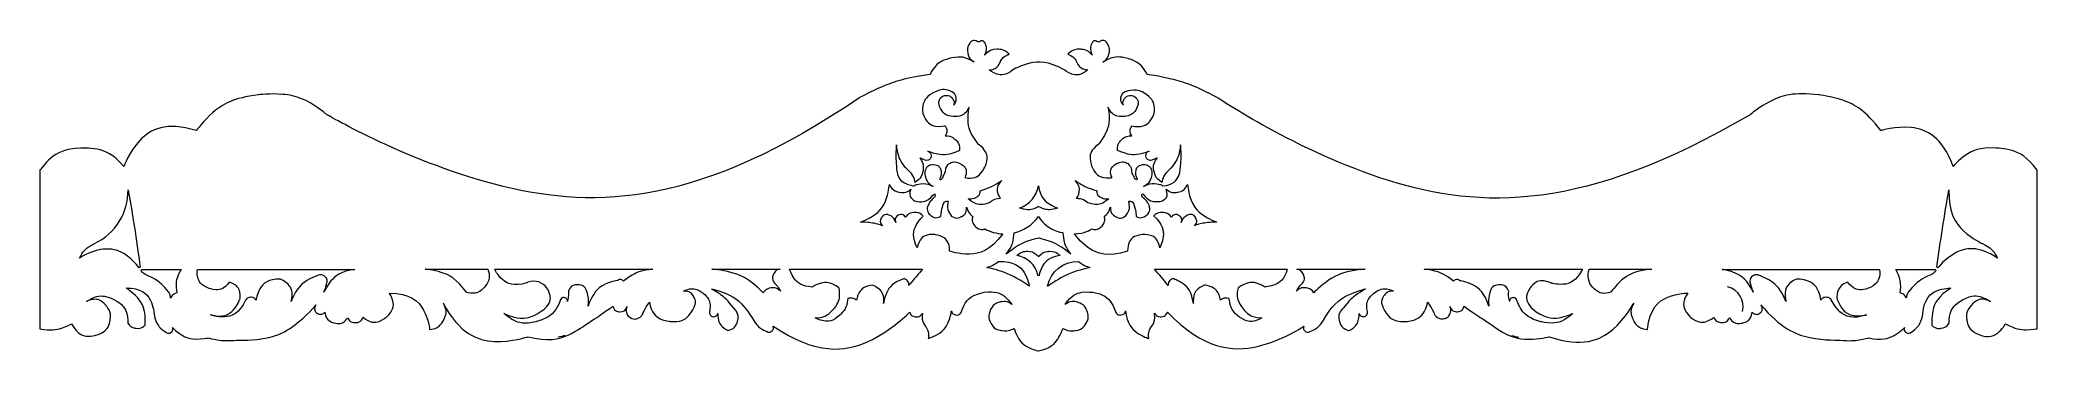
# Model space of a CAD drawing. Header units: millimetres. Extents: x 5499 to 5701, y 4312 to 4481.
# Drawn here: x 5498.6 to 5698.6, y 4312.3 to 4343.9 of the extents above.
import ezdxf

# ---------------------------------------------------------------- set-up
doc = ezdxf.new("R2010")
doc.units = ezdxf.units.MM
doc.header["$MEASUREMENT"] = 0
doc.layers.add('SITARA ALL', color=18, linetype='Continuous', true_color=0x000000)

msp = doc.modelspace()

# ---------------------------------------------------------------- linework, layer by layer
at = {"layer": 'SITARA ALL', "color": 6, "lineweight": 9, "true_color": 0xff00ff}
for points, knots in [([(5592.36, 4343.76), (5592.45, 4343.64), (5592.61, 4343.62), (5592.74, 4343.7), (5592.74, 4343.7), (5592.78, 4343.73), (5592.82, 4343.75), (5592.87, 4343.77), (5592.91, 4343.78), (5593.01, 4343.76), (5593.01, 4343.76), (5593.06, 4343.74), (5593.1, 4343.72), (5593.14, 4343.7), (5593.18, 4343.67), (5593.22, 4343.58), (5593.22, 4343.58), (5593.33, 4343.38), (5593.37, 4343.16), (5593.42, 4342.94), (5593.42, 4342.71), (5593.2, 4342.32), (5593.2, 4342.32), (5593.35, 4342.5), (5593.53, 4342.64), (5593.72, 4342.79), (5593.94, 4342.9), (5594.41, 4342.92), (5594.41, 4342.92), (5594.64, 4342.93), (5594.88, 4342.89), (5595.11, 4342.85), (5595.33, 4342.76), (5595.66, 4342.42), (5595.66, 4342.42), (5595.48, 4342.37), (5595.31, 4342.28), (5595.14, 4342.19), (5594.98, 4342.06), (5594.8, 4341.72), (5594.8, 4341.72), (5594.71, 4341.48), (5594.55, 4341.27), (5594.4, 4341.07), (5594.17, 4340.9), (5593.65, 4340.85), (5593.65, 4340.85), (5594, 4340.57), (5594.42, 4340.43), (5594.85, 4340.29), (5595.35, 4340.29), (5596.03, 4340.87), (5596.03, 4340.87), (5596.83, 4341.3), (5597.71, 4341.52), (5598.59, 4341.74), (5599.56, 4341.74), (5601.16, 4340.87), (5601.16, 4340.87), (5601.5, 4340.58), (5601.92, 4340.43), (5602.34, 4340.29), (5602.84, 4340.29), (5603.53, 4340.85), (5603.53, 4340.85), (5603.27, 4340.88), (5603.03, 4340.97), (5602.79, 4341.07), (5602.57, 4341.23), (5602.38, 4341.72), (5602.38, 4341.72), (5602.3, 4341.89), (5602.17, 4342.04), (5602.05, 4342.19), (5601.9, 4342.31), (5601.53, 4342.42), (5601.53, 4342.42), (5601.69, 4342.59), (5601.89, 4342.72), (5602.08, 4342.85), (5602.31, 4342.94), (5602.78, 4342.92), (5602.78, 4342.92), (5603.02, 4342.91), (5603.24, 4342.85), (5603.47, 4342.79), (5603.69, 4342.68), (5603.99, 4342.32), (5603.99, 4342.32), (5603.88, 4342.51), (5603.82, 4342.73), (5603.76, 4342.94), (5603.76, 4343.18), (5603.96, 4343.58), (5603.96, 4343.58), (5603.99, 4343.62), (5604.02, 4343.66), (5604.05, 4343.7), (5604.08, 4343.73), (5604.18, 4343.76), (5604.18, 4343.76), (5604.23, 4343.77), (5604.27, 4343.77), (5604.32, 4343.77), (5604.37, 4343.76), (5604.45, 4343.7), (5604.45, 4343.7), (5604.51, 4343.66), (5604.58, 4343.65), (5604.66, 4343.63), (5604.74, 4343.64), (5604.83, 4343.76), (5604.83, 4343.76), (5604.95, 4343.81), (5605.08, 4343.81), (5605.2, 4343.81), (5605.34, 4343.76), (5605.46, 4343.54), (5605.46, 4343.54), (5605.57, 4343.39), (5605.63, 4343.22), (5605.7, 4343.05), (5605.74, 4342.86), (5605.66, 4342.5), (5605.66, 4342.5), (5605.62, 4342.32), (5605.55, 4342.15), (5605.47, 4341.99), (5605.36, 4341.83), (5605.05, 4341.63), (5605.05, 4341.63), (5605.42, 4341.87), (5605.83, 4342.02), (5606.24, 4342.17), (5606.69, 4342.23), (5607.53, 4342), (5607.53, 4342), (5607.95, 4341.88), (5608.33, 4341.68), (5608.72, 4341.48), (5609.07, 4341.19), (5609.46, 4340.41), (5609.46, 4340.41), (5610.69, 4340.23), (5611.9, 4339.94), (5613.11, 4339.66), (5614.3, 4339.27), (5616.49, 4338.09), (5616.49, 4338.09), (5624.46, 4332.67), (5633.65, 4329.79), (5642.83, 4326.91), (5653.23, 4326.58), (5669.85, 4336.37), (5669.85, 4336.37), (5670.81, 4337.16), (5671.92, 4337.73), (5673.02, 4338.3), (5674.27, 4338.66), (5676.74, 4338.36), (5676.74, 4338.36), (5677.97, 4338.21), (5679.15, 4337.81), (5680.33, 4337.41), (5681.45, 4336.77), (5682.95, 4334.78), (5682.95, 4334.78), (5684.44, 4335.24), (5685.98, 4335.08), (5687.53, 4334.92), (5689.12, 4334.14), (5690.2, 4331.2), (5690.2, 4331.2), (5690.74, 4331.82), (5691.4, 4332.3), (5692.07, 4332.77), (5692.86, 4333.11), (5694.49, 4333.03), (5694.49, 4333.03), (5695.31, 4333), (5696.09, 4332.78), (5696.88, 4332.55), (5697.63, 4332.15), (5698.59, 4330.82), (5698.59, 4330.82), (5698.59, 4330.82), (5698.59, 4326.85), (5698.59, 4322.88), (5698.59, 4314.94), (5698.59, 4314.94), (5698.59, 4314.94), (5698.05, 4314.84), (5697.51, 4314.84), (5696.96, 4314.83), (5696.4, 4314.92), (5695.43, 4315.43), (5695.43, 4315.43), (5695.13, 4314.88), (5694.64, 4314.51), (5694.15, 4314.14), (5693.47, 4313.94), (5692.38, 4314.54), (5692.38, 4314.54), (5692.16, 4314.68), (5691.97, 4314.87), (5691.78, 4315.05), (5691.63, 4315.28), (5691.56, 4315.81), (5691.56, 4315.81), (5691.52, 4316.07), (5691.54, 4316.33), (5691.56, 4316.59), (5691.63, 4316.86), (5691.98, 4317.26), (5691.98, 4317.26), (5692.21, 4317.55), (5692.53, 4317.74), (5692.86, 4317.93), (5693.27, 4318.02), (5693.93, 4317.66), (5693.93, 4317.66), (5693.53, 4317.95), (5693.06, 4318.12), (5692.6, 4318.29), (5692.07, 4318.33), (5691.19, 4317.87), (5691.19, 4317.87), (5690.75, 4317.64), (5690.39, 4317.3), (5690.04, 4316.96), (5689.77, 4316.5), (5689.78, 4315.51), (5689.78, 4315.51), (5689.7, 4315.37), (5689.58, 4315.25), (5689.46, 4315.13), (5689.31, 4315.03), (5688.98, 4314.99), (5688.98, 4314.99), (5688.81, 4314.96), (5688.65, 4314.98), (5688.48, 4315), (5688.31, 4315.06), (5688.07, 4315.29), (5688.07, 4315.29), (5688.01, 4316.04), (5688.17, 4316.77), (5688.32, 4317.51), (5688.69, 4318.22), (5689.97, 4319.01), (5689.97, 4319.01), (5689.23, 4319.03), (5688.56, 4318.75), (5687.88, 4318.48), (5687.27, 4317.91), (5687.17, 4316.45), (5687.17, 4316.45), (5687.11, 4316.06), (5686.96, 4315.69), (5686.82, 4315.32), (5686.59, 4314.97), (5685.91, 4314.55), (5685.91, 4314.55), (5685.84, 4314.51), (5685.75, 4314.49), (5685.67, 4314.47), (5685.57, 4314.48), (5685.44, 4314.59), (5685.44, 4314.59), (5685.37, 4314.65), (5685.32, 4314.73), (5685.28, 4314.8), (5685.25, 4314.89), (5685.32, 4315.06), (5685.32, 4315.06), (5684.84, 4314.6), (5684.27, 4314.27), (5683.7, 4313.94), (5683.03, 4313.75), (5681.74, 4314.03), (5681.74, 4314.03), (5681.27, 4313.91), (5680.79, 4313.83), (5680.31, 4313.75), (5679.83, 4313.71), (5678.86, 4313.8), (5678.86, 4313.8), (5677.34, 4313.76), (5675.85, 4314.06), (5674.35, 4314.36), (5672.9, 4315.02), (5670.93, 4317.35), (5670.93, 4317.35), (5670.98, 4317.29), (5671.02, 4317.22), (5671.06, 4317.16), (5671.09, 4317.08), (5671.08, 4316.93), (5671.08, 4316.93), (5671.08, 4316.85), (5671.06, 4316.77), (5671.04, 4316.7), (5671, 4316.63), (5670.88, 4316.52), (5670.88, 4316.52), (5670.83, 4316.47), (5670.76, 4316.44), (5670.69, 4316.4), (5670.61, 4316.37), (5670.46, 4316.39), (5670.46, 4316.39), (5670.38, 4316.4), (5670.3, 4316.42), (5670.23, 4316.45), (5670.16, 4316.49), (5670.06, 4316.61), (5670.06, 4316.61), (5670.04, 4316.35), (5669.93, 4316.11), (5669.82, 4315.87), (5669.64, 4315.65), (5669.13, 4315.52), (5669.13, 4315.52), (5668.87, 4315.46), (5668.61, 4315.47), (5668.35, 4315.49), (5668.08, 4315.59), (5667.78, 4316.02), (5667.78, 4316.02), (5667.71, 4315.87), (5667.59, 4315.75), (5667.48, 4315.63), (5667.32, 4315.54), (5666.99, 4315.56), (5666.99, 4315.56), (5666.82, 4315.57), (5666.66, 4315.62), (5666.51, 4315.68), (5666.36, 4315.79), (5666.24, 4316.1), (5666.24, 4316.1), (5665.89, 4315.8), (5665.46, 4315.66), (5665.03, 4315.52), (5664.52, 4315.53), (5663.86, 4316.15), (5663.86, 4316.15), (5663.52, 4316.46), (5663.33, 4316.87), (5663.14, 4317.27), (5663.09, 4317.78), (5663.62, 4318.52), (5663.62, 4318.52), (5662.58, 4318.51), (5661.62, 4318.12), (5660.67, 4317.72), (5659.8, 4316.94), (5659.57, 4314.87), (5659.57, 4314.87), (5659.27, 4314.9), (5658.98, 4315), (5658.7, 4315.1), (5658.43, 4315.28), (5658.16, 4315.82), (5658.16, 4315.82), (5658.02, 4316.09), (5657.95, 4316.38), (5657.89, 4316.68), (5657.9, 4317), (5658.21, 4317.52), (5658.21, 4317.52), (5657.4, 4315.99), (5656.1, 4314.87), (5654.8, 4313.75), (5653.01, 4313.04), (5649.74, 4314.14), (5649.74, 4314.14), (5648.73, 4313.89), (5647.69, 4313.89), (5646.64, 4313.88), (5645.57, 4314.11), (5643.92, 4315.37), (5643.92, 4315.37), (5643.46, 4315.67), (5643.01, 4315.97), (5642.55, 4316.27), (5642.1, 4316.57), (5641.21, 4317.2), (5641.21, 4317.2), (5641.17, 4317.04), (5641.08, 4316.9), (5640.99, 4316.76), (5640.85, 4316.65), (5640.52, 4316.64), (5640.52, 4316.64), (5640.36, 4316.63), (5640.2, 4316.69), (5640.05, 4316.74), (5639.9, 4316.84), (5639.8, 4317.16), (5639.8, 4317.16), (5639.85, 4317.05), (5639.88, 4316.93), (5639.91, 4316.81), (5639.91, 4316.68), (5639.81, 4316.46), (5639.81, 4316.46), (5639.77, 4316.35), (5639.7, 4316.25), (5639.63, 4316.15), (5639.54, 4316.06), (5639.31, 4315.98), (5639.31, 4315.98), (5639.19, 4315.94), (5639.07, 4315.93), (5638.95, 4315.91), (5638.83, 4315.92), (5638.61, 4316.03), (5638.61, 4316.03), (5638.51, 4316.09), (5638.41, 4316.17), (5638.32, 4316.25), (5638.24, 4316.34), (5638.18, 4316.58), (5638.18, 4316.58), (5638.09, 4316.75), (5637.99, 4316.93), (5637.9, 4317.1), (5637.79, 4317.27), (5637.56, 4317.59), (5637.56, 4317.59), (5637.47, 4317.08), (5637.21, 4316.63), (5636.95, 4316.18), (5636.54, 4315.79), (5635.5, 4315.68), (5635.5, 4315.68), (5634.98, 4315.62), (5634.48, 4315.74), (5633.97, 4315.86), (5633.48, 4316.15), (5633.08, 4317.11), (5633.08, 4317.11), (5633, 4317.29), (5632.96, 4317.48), (5632.92, 4317.68), (5632.94, 4317.89), (5633.16, 4318.22), (5633.16, 4318.22), (5633.27, 4318.38), (5633.42, 4318.51), (5633.57, 4318.64), (5633.76, 4318.74), (5634.15, 4318.71), (5634.15, 4318.71), (5633.84, 4318.87), (5633.49, 4318.93), (5633.14, 4318.99), (5632.76, 4318.95), (5632.2, 4318.52), (5632.2, 4318.52), (5631.92, 4318.3), (5631.72, 4318.02), (5631.51, 4317.73), (5631.38, 4317.37), (5631.53, 4316.68), (5631.53, 4316.68), (5631.54, 4316.63), (5631.55, 4316.57), (5631.55, 4316.51), (5631.54, 4316.45), (5631.49, 4316.36), (5631.49, 4316.36), (5631.46, 4316.31), (5631.42, 4316.27), (5631.38, 4316.22), (5631.34, 4316.19), (5631.23, 4316.16), (5631.23, 4316.16), (5631.17, 4316.15), (5631.12, 4316.14), (5631.06, 4316.14), (5631, 4316.15), (5630.91, 4316.21), (5630.91, 4316.21), (5630.86, 4316.24), (5630.82, 4316.28), (5630.77, 4316.31), (5630.74, 4316.36), (5630.72, 4316.47), (5630.72, 4316.47), (5630.72, 4316.11), (5630.62, 4315.77), (5630.53, 4315.42), (5630.33, 4315.09), (5629.69, 4314.76), (5629.69, 4314.76), (5629.46, 4314.81), (5629.26, 4314.93), (5629.05, 4315.04), (5628.87, 4315.22), (5628.74, 4315.67), (5628.74, 4315.67), (5628.67, 4315.9), (5628.67, 4316.14), (5628.67, 4316.38), (5628.73, 4316.62), (5629.07, 4316.96), (5629.07, 4316.96), (5629.38, 4317.36), (5629.72, 4317.73), (5630.07, 4318.1), (5630.46, 4318.43), (5631.34, 4318.93), (5631.34, 4318.93), (5630.42, 4318.71), (5629.57, 4318.3), (5628.72, 4317.89), (5627.94, 4317.29), (5627.03, 4315.64), (5627.03, 4315.64), (5626.87, 4315.41), (5626.69, 4315.22), (5626.5, 4315.02), (5626.28, 4314.85), (5625.77, 4314.66), (5625.77, 4314.66), (5625.7, 4314.62), (5625.61, 4314.6), (5625.52, 4314.59), (5625.42, 4314.6), (5625.28, 4314.72), (5625.28, 4314.72), (5625.21, 4314.78), (5625.17, 4314.85), (5625.12, 4314.93), (5625.1, 4315.03), (5625.17, 4315.2), (5625.17, 4315.2), (5623.02, 4313.76), (5620.51, 4313.18), (5618, 4312.6), (5615.13, 4312.89), (5611.5, 4316.59), (5611.5, 4316.59), (5611.45, 4316.46), (5611.36, 4316.35), (5611.27, 4316.24), (5611.15, 4316.16), (5610.87, 4316.14), (5610.87, 4316.14), (5610.74, 4316.13), (5610.6, 4316.17), (5610.47, 4316.2), (5610.34, 4316.27), (5610.2, 4316.51), (5610.2, 4316.51), (5610.25, 4316.25), (5610.24, 4315.99), (5610.23, 4315.72), (5610.16, 4315.45), (5609.82, 4315.05), (5609.82, 4315.05), (5609.73, 4314.88), (5609.68, 4314.7), (5609.62, 4314.53), (5609.59, 4314.34), (5609.63, 4313.97), (5609.63, 4313.97), (5609, 4314.17), (5608.47, 4314.54), (5607.93, 4314.91), (5607.47, 4315.45), (5607.31, 4316.75), (5607.31, 4316.75), (5607.29, 4316.64), (5607.24, 4316.54), (5607.19, 4316.45), (5607.1, 4316.36), (5606.88, 4316.32), (5606.88, 4316.32), (5606.77, 4316.3), (5606.66, 4316.32), (5606.55, 4316.33), (5606.44, 4316.38), (5606.33, 4316.58), (5606.33, 4316.58), (5606.17, 4317.11), (5605.87, 4317.57), (5605.57, 4318.03), (5605.13, 4318.42), (5604.04, 4318.59), (5604.04, 4318.59), (5603.5, 4318.67), (5602.95, 4318.59), (5602.41, 4318.52), (5601.87, 4318.28), (5601.25, 4317.37), (5601.25, 4317.37), (5601.43, 4317.5), (5601.64, 4317.59), (5601.84, 4317.68), (5602.07, 4317.72), (5602.51, 4317.59), (5602.51, 4317.59), (5602.72, 4317.53), (5602.92, 4317.42), (5603.11, 4317.31), (5603.28, 4317.15), (5603.45, 4316.73), (5603.45, 4316.73), (5603.53, 4316.52), (5603.56, 4316.3), (5603.6, 4316.08), (5603.58, 4315.85), (5603.35, 4315.46), (5603.35, 4315.46), (5603.24, 4315.27), (5603.08, 4315.11), (5602.92, 4314.95), (5602.73, 4314.82), (5602.28, 4314.76), (5602.28, 4314.76), (5602.07, 4314.73), (5601.85, 4314.74), (5601.64, 4314.74), (5601.42, 4314.78), (5601.03, 4314.97), (5601.03, 4314.97), (5600.85, 4314.4), (5600.53, 4313.91), (5600.21, 4313.41), (5599.75, 4312.98), (5598.59, 4312.72), (5598.59, 4312.72), (5598.02, 4312.85), (5597.5, 4313.13), (5596.97, 4313.41), (5596.51, 4313.84), (5596.16, 4314.97), (5596.16, 4314.97), (5595.96, 4314.87), (5595.76, 4314.81), (5595.55, 4314.74), (5595.33, 4314.71), (5594.91, 4314.76), (5594.91, 4314.76), (5594.68, 4314.79), (5594.47, 4314.87), (5594.26, 4314.95), (5594.07, 4315.07), (5593.84, 4315.46), (5593.84, 4315.46), (5593.72, 4315.65), (5593.66, 4315.87), (5593.59, 4316.08), (5593.57, 4316.32), (5593.74, 4316.73), (5593.74, 4316.73), (5593.82, 4316.94), (5593.95, 4317.12), (5594.08, 4317.31), (5594.25, 4317.47), (5594.68, 4317.59), (5594.68, 4317.59), (5594.9, 4317.65), (5595.12, 4317.66), (5595.35, 4317.68), (5595.58, 4317.64), (5595.94, 4317.37), (5595.94, 4317.37), (5595.63, 4317.83), (5595.21, 4318.17), (5594.78, 4318.52), (5594.24, 4318.75), (5593.15, 4318.59), (5593.15, 4318.59), (5592.61, 4318.5), (5592.11, 4318.26), (5591.62, 4318.03), (5591.17, 4317.63), (5590.86, 4316.58), (5590.86, 4316.58), (5590.81, 4316.48), (5590.72, 4316.41), (5590.64, 4316.33), (5590.53, 4316.28), (5590.31, 4316.32), (5590.31, 4316.32), (5590.2, 4316.34), (5590.1, 4316.39), (5590, 4316.45), (5589.91, 4316.53), (5589.88, 4316.75), (5589.88, 4316.75), (5589.8, 4316.1), (5589.53, 4315.51), (5589.26, 4314.91), (5588.81, 4314.36), (5587.56, 4313.97), (5587.56, 4313.97), (5587.58, 4314.15), (5587.57, 4314.34), (5587.57, 4314.53), (5587.54, 4314.72), (5587.37, 4315.05), (5587.37, 4315.05), (5587.2, 4315.25), (5587.08, 4315.49), (5586.95, 4315.72), (5586.88, 4315.99), (5586.99, 4316.51), (5586.99, 4316.51), (5586.92, 4316.39), (5586.82, 4316.3), (5586.72, 4316.2), (5586.59, 4316.13), (5586.31, 4316.14), (5586.31, 4316.14), (5586.18, 4316.15), (5586.05, 4316.2), (5585.92, 4316.24), (5585.79, 4316.33), (5585.69, 4316.59), (5585.69, 4316.59), (5583.87, 4314.74), (5581.53, 4313.67), (5579.18, 4312.6), (5576.32, 4312.31), (5572.02, 4315.2), (5572.02, 4315.2), (5572.05, 4315.11), (5572.06, 4315.02), (5572.06, 4314.93), (5572.04, 4314.84), (5571.91, 4314.72), (5571.91, 4314.72), (5571.84, 4314.66), (5571.75, 4314.62), (5571.67, 4314.59), (5571.57, 4314.58), (5571.41, 4314.66), (5571.41, 4314.66), (5571.16, 4314.76), (5570.92, 4314.89), (5570.69, 4315.02), (5570.47, 4315.19), (5570.16, 4315.64), (5570.16, 4315.64), (5569.71, 4316.47), (5569.09, 4317.18), (5568.47, 4317.89), (5567.68, 4318.49), (5565.85, 4318.93), (5565.85, 4318.93), (5566.29, 4318.68), (5566.7, 4318.39), (5567.12, 4318.1), (5567.5, 4317.76), (5568.12, 4316.96), (5568.12, 4316.96), (5568.29, 4316.79), (5568.4, 4316.58), (5568.52, 4316.38), (5568.58, 4316.13), (5568.45, 4315.67), (5568.45, 4315.67), (5568.39, 4315.45), (5568.26, 4315.24), (5568.14, 4315.04), (5567.96, 4314.87), (5567.49, 4314.76), (5567.49, 4314.76), (5567.18, 4314.92), (5566.92, 4315.17), (5566.66, 4315.42), (5566.46, 4315.75), (5566.47, 4316.47), (5566.47, 4316.47), (5566.46, 4316.42), (5566.44, 4316.37), (5566.41, 4316.31), (5566.38, 4316.27), (5566.28, 4316.21), (5566.28, 4316.21), (5566.23, 4316.18), (5566.18, 4316.16), (5566.13, 4316.14), (5566.07, 4316.13), (5565.96, 4316.16), (5565.96, 4316.16), (5565.91, 4316.17), (5565.85, 4316.2), (5565.8, 4316.22), (5565.76, 4316.26), (5565.7, 4316.36), (5565.7, 4316.36), (5565.67, 4316.41), (5565.65, 4316.46), (5565.64, 4316.51), (5565.63, 4316.57), (5565.66, 4316.68), (5565.66, 4316.68), (5565.73, 4317.03), (5565.7, 4317.38), (5565.67, 4317.73), (5565.54, 4318.09), (5564.98, 4318.52), (5564.98, 4318.52), (5564.7, 4318.74), (5564.38, 4318.86), (5564.05, 4318.99), (5563.67, 4319.03), (5563.03, 4318.71), (5563.03, 4318.71), (5563.23, 4318.72), (5563.43, 4318.68), (5563.62, 4318.64), (5563.81, 4318.55), (5564.03, 4318.22), (5564.03, 4318.22), (5564.14, 4318.05), (5564.2, 4317.87), (5564.26, 4317.68), (5564.28, 4317.47), (5564.11, 4317.11), (5564.11, 4317.11), (5563.91, 4316.63), (5563.56, 4316.24), (5563.22, 4315.86), (5562.72, 4315.57), (5561.69, 4315.68), (5561.69, 4315.68), (5561.17, 4315.73), (5560.7, 4315.95), (5560.23, 4316.18), (5559.81, 4316.56), (5559.63, 4317.59), (5559.63, 4317.59), (5559.51, 4317.43), (5559.4, 4317.26), (5559.29, 4317.1), (5559.19, 4316.93), (5559.01, 4316.58), (5559.01, 4316.58), (5558.98, 4316.46), (5558.92, 4316.35), (5558.87, 4316.25), (5558.79, 4316.15), (5558.57, 4316.03), (5558.57, 4316.03), (5558.47, 4315.98), (5558.35, 4315.94), (5558.23, 4315.91), (5558.11, 4315.9), (5557.88, 4315.98), (5557.88, 4315.98), (5557.77, 4316.02), (5557.66, 4316.09), (5557.56, 4316.15), (5557.47, 4316.24), (5557.37, 4316.46), (5557.37, 4316.46), (5557.33, 4316.57), (5557.3, 4316.69), (5557.28, 4316.81), (5557.28, 4316.94), (5557.38, 4317.16), (5557.38, 4317.16), (5557.34, 4317), (5557.24, 4316.87), (5557.14, 4316.74), (5557, 4316.63), (5556.67, 4316.64), (5556.67, 4316.64), (5556.5, 4316.64), (5556.35, 4316.7), (5556.2, 4316.76), (5556.06, 4316.88), (5555.98, 4317.2), (5555.98, 4317.2), (5555.53, 4316.89), (5555.08, 4316.58), (5554.63, 4316.27), (5554.18, 4315.97), (5553.27, 4315.37), (5553.27, 4315.37), (5552.44, 4314.74), (5551.49, 4314.31), (5550.54, 4313.88), (5549.48, 4313.65), (5547.45, 4314.14), (5547.45, 4314.14), (5545.81, 4313.59), (5544.1, 4313.67), (5542.38, 4313.75), (5540.59, 4314.47), (5538.98, 4317.52), (5538.98, 4317.52), (5539.14, 4317.26), (5539.22, 4316.97), (5539.3, 4316.68), (5539.31, 4316.36), (5539.03, 4315.82), (5539.03, 4315.82), (5538.89, 4315.55), (5538.69, 4315.33), (5538.49, 4315.1), (5538.22, 4314.92), (5537.62, 4314.87), (5537.62, 4314.87), (5537.51, 4315.91), (5537.01, 4316.81), (5536.52, 4317.72), (5535.65, 4318.51), (5533.57, 4318.52), (5533.57, 4318.52), (5533.84, 4318.15), (5533.94, 4317.71), (5534.05, 4317.27), (5534, 4316.77), (5533.33, 4316.15), (5533.33, 4316.15), (5533, 4315.84), (5532.58, 4315.68), (5532.15, 4315.52), (5531.64, 4315.51), (5530.95, 4316.1), (5530.95, 4316.1), (5530.89, 4315.94), (5530.79, 4315.81), (5530.68, 4315.68), (5530.53, 4315.57), (5530.2, 4315.56), (5530.2, 4315.56), (5530.03, 4315.55), (5529.87, 4315.59), (5529.71, 4315.63), (5529.56, 4315.72), (5529.4, 4316.02), (5529.4, 4316.02), (5529.26, 4315.81), (5529.05, 4315.65), (5528.84, 4315.49), (5528.57, 4315.39), (5528.06, 4315.52), (5528.06, 4315.52), (5527.81, 4315.59), (5527.58, 4315.73), (5527.36, 4315.87), (5527.18, 4316.09), (5527.12, 4316.61), (5527.12, 4316.61), (5527.08, 4316.55), (5527.02, 4316.5), (5526.96, 4316.45), (5526.89, 4316.41), (5526.73, 4316.39), (5526.73, 4316.39), (5526.66, 4316.38), (5526.58, 4316.39), (5526.5, 4316.4), (5526.42, 4316.42), (5526.3, 4316.52), (5526.3, 4316.52), (5526.24, 4316.57), (5526.2, 4316.64), (5526.15, 4316.7), (5526.11, 4316.77), (5526.1, 4316.93), (5526.1, 4316.93), (5526.1, 4317), (5526.11, 4317.08), (5526.12, 4317.16), (5526.15, 4317.23), (5526.26, 4317.35), (5526.26, 4317.35), (5525.28, 4316.18), (5524.05, 4315.27), (5522.83, 4314.36), (5521.37, 4313.71), (5518.33, 4313.8), (5518.33, 4313.8), (5517.84, 4313.75), (5517.36, 4313.75), (5516.87, 4313.75), (5516.39, 4313.79), (5515.45, 4314.03), (5515.45, 4314.03), (5514.8, 4313.89), (5514.15, 4313.91), (5513.49, 4313.94), (5512.82, 4314.13), (5511.87, 4315.06), (5511.87, 4315.06), (5511.9, 4314.97), (5511.91, 4314.89), (5511.91, 4314.8), (5511.89, 4314.71), (5511.75, 4314.59), (5511.75, 4314.59), (5511.69, 4314.54), (5511.6, 4314.51), (5511.52, 4314.47), (5511.43, 4314.47), (5511.28, 4314.55), (5511.28, 4314.55), (5510.94, 4314.76), (5510.65, 4315.04), (5510.37, 4315.32), (5510.14, 4315.66), (5510.02, 4316.45), (5510.02, 4316.45), (5509.97, 4317.18), (5509.64, 4317.83), (5509.3, 4318.48), (5508.69, 4319.04), (5507.22, 4319.01), (5507.22, 4319.01), (5507.86, 4318.62), (5508.36, 4318.06), (5508.87, 4317.51), (5509.23, 4316.79), (5509.12, 4315.29), (5509.12, 4315.29), (5509, 4315.17), (5508.85, 4315.09), (5508.71, 4315), (5508.54, 4314.94), (5508.21, 4314.99), (5508.21, 4314.99), (5508.04, 4315.01), (5507.88, 4315.07), (5507.73, 4315.13), (5507.58, 4315.22), (5507.4, 4315.51), (5507.4, 4315.51), (5507.41, 4316.01), (5507.28, 4316.48), (5507.15, 4316.96), (5506.88, 4317.42), (5506, 4317.87), (5506, 4317.87), (5505.56, 4318.1), (5505.07, 4318.19), (5504.59, 4318.29), (5504.06, 4318.24), (5503.26, 4317.66), (5503.26, 4317.66), (5503.59, 4317.84), (5503.96, 4317.88), (5504.33, 4317.93), (5504.74, 4317.85), (5505.21, 4317.26), (5505.21, 4317.26), (5505.38, 4317.06), (5505.51, 4316.83), (5505.63, 4316.59), (5505.71, 4316.33), (5505.63, 4315.81), (5505.63, 4315.81), (5505.59, 4315.54), (5505.5, 4315.3), (5505.41, 4315.05), (5505.26, 4314.82), (5504.81, 4314.54), (5504.81, 4314.54), (5504.26, 4314.24), (5503.65, 4314.19), (5503.04, 4314.14), (5502.36, 4314.34), (5501.76, 4315.43), (5501.76, 4315.43), (5501.27, 4315.17), (5500.75, 4315), (5500.23, 4314.83), (5499.67, 4314.75), (5498.59, 4314.94), (5498.59, 4314.94), (5498.59, 4314.94), (5498.59, 4318.91), (5498.59, 4322.88), (5498.59, 4330.82), (5498.59, 4330.82), (5498.59, 4330.82), (5499.07, 4331.48), (5499.69, 4332.02), (5500.31, 4332.55), (5501.06, 4332.96), (5502.7, 4333.03), (5502.7, 4333.03), (5503.52, 4333.07), (5504.32, 4332.92), (5505.12, 4332.77), (5505.91, 4332.44), (5506.99, 4331.2), (5506.99, 4331.2), (5507.53, 4332.67), (5508.6, 4333.8), (5509.66, 4334.92), (5511.26, 4335.71), (5514.24, 4334.78), (5514.24, 4334.78), (5514.99, 4335.77), (5515.92, 4336.59), (5516.86, 4337.41), (5517.98, 4338.06), (5520.45, 4338.36), (5520.45, 4338.36), (5521.69, 4338.51), (5522.93, 4338.41), (5524.17, 4338.3), (5525.41, 4337.94), (5527.34, 4336.37), (5527.34, 4336.37), (5535.65, 4331.47), (5545, 4329.19), (5554.35, 4326.91), (5564.75, 4327.25), (5580.7, 4338.09), (5580.7, 4338.09), (5581.8, 4338.68), (5582.94, 4339.17), (5584.08, 4339.66), (5585.27, 4340.05), (5587.73, 4340.41), (5587.73, 4340.41), (5587.92, 4340.8), (5588.2, 4341.14), (5588.47, 4341.48), (5588.82, 4341.77), (5589.66, 4342), (5589.66, 4342), (5590.08, 4342.12), (5590.52, 4342.14), (5590.95, 4342.17), (5591.4, 4342.1), (5592.14, 4341.63), (5592.14, 4341.63), (5591.98, 4341.73), (5591.85, 4341.86), (5591.71, 4341.99), (5591.6, 4342.14), (5591.53, 4342.5), (5591.53, 4342.5), (5591.49, 4342.68), (5591.49, 4342.87), (5591.49, 4343.05), (5591.52, 4343.24), (5591.72, 4343.54), (5591.72, 4343.54), (5591.79, 4343.65), (5591.89, 4343.73), (5591.99, 4343.81), (5592.12, 4343.85), (5592.36, 4343.76)], [0, 0, 0, 0, 0.002597, 0.002597, 0.002597, 0.005195, 0.005195, 0.005195, 0.007792, 0.007792, 0.007792, 0.01039, 0.01039, 0.01039, 0.012987, 0.012987, 0.012987, 0.015584, 0.015584, 0.015584, 0.018182, 0.018182, 0.018182, 0.020779, 0.020779, 0.020779, 0.023377, 0.023377, 0.023377, 0.025974, 0.025974, 0.025974, 0.028571, 0.028571, 0.028571, 0.031169, 0.031169, 0.031169, 0.033766, 0.033766, 0.033766, 0.036364, 0.036364, 0.036364, 0.038961, 0.038961, 0.038961, 0.041558, 0.041558, 0.041558, 0.044156, 0.044156, 0.044156, 0.046753, 0.046753, 0.046753, 0.049351, 0.049351, 0.049351, 0.051948, 0.051948, 0.051948, 0.054545, 0.054545, 0.054545, 0.057143, 0.057143, 0.057143, 0.05974, 0.05974, 0.05974, 0.062338, 0.062338, 0.062338, 0.064935, 0.064935, 0.064935, 0.067532, 0.067532, 0.067532, 0.07013, 0.07013, 0.07013, 0.072727, 0.072727, 0.072727, 0.075325, 0.075325, 0.075325, 0.077922, 0.077922, 0.077922, 0.080519, 0.080519, 0.080519, 0.083117, 0.083117, 0.083117, 0.085714, 0.085714, 0.085714, 0.088312, 0.088312, 0.088312, 0.090909, 0.090909, 0.090909, 0.093506, 0.093506, 0.093506, 0.096104, 0.096104, 0.096104, 0.098701, 0.098701, 0.098701, 0.101299, 0.101299, 0.101299, 0.103896, 0.103896, 0.103896, 0.106494, 0.106494, 0.106494, 0.109091, 0.109091, 0.109091, 0.111688, 0.111688, 0.111688, 0.114286, 0.114286, 0.114286, 0.116883, 0.116883, 0.116883, 0.119481, 0.119481, 0.119481, 0.122078, 0.122078, 0.122078, 0.124675, 0.124675, 0.124675, 0.127273, 0.127273, 0.127273, 0.12987, 0.12987, 0.12987, 0.132468, 0.132468, 0.132468, 0.135065, 0.135065, 0.135065, 0.137662, 0.137662, 0.137662, 0.14026, 0.14026, 0.14026, 0.142857, 0.142857, 0.142857, 0.145455, 0.145455, 0.145455, 0.148052, 0.148052, 0.148052, 0.150649, 0.150649, 0.150649, 0.153247, 0.153247, 0.153247, 0.155844, 0.155844, 0.155844, 0.158442, 0.158442, 0.158442, 0.161039, 0.161039, 0.161039, 0.163636, 0.163636, 0.163636, 0.166234, 0.166234, 0.166234, 0.168831, 0.168831, 0.168831, 0.171429, 0.171429, 0.171429, 0.174026, 0.174026, 0.174026, 0.176623, 0.176623, 0.176623, 0.179221, 0.179221, 0.179221, 0.181818, 0.181818, 0.181818, 0.184416, 0.184416, 0.184416, 0.187013, 0.187013, 0.187013, 0.18961, 0.18961, 0.18961, 0.192208, 0.192208, 0.192208, 0.194805, 0.194805, 0.194805, 0.197403, 0.197403, 0.197403, 0.2, 0.2, 0.2, 0.202597, 0.202597, 0.202597, 0.205195, 0.205195, 0.205195, 0.207792, 0.207792, 0.207792, 0.21039, 0.21039, 0.21039, 0.212987, 0.212987, 0.212987, 0.215584, 0.215584, 0.215584, 0.218182, 0.218182, 0.218182, 0.220779, 0.220779, 0.220779, 0.223377, 0.223377, 0.223377, 0.225974, 0.225974, 0.225974, 0.228571, 0.228571, 0.228571, 0.231169, 0.231169, 0.231169, 0.233766, 0.233766, 0.233766, 0.236364, 0.236364, 0.236364, 0.238961, 0.238961, 0.238961, 0.241558, 0.241558, 0.241558, 0.244156, 0.244156, 0.244156, 0.246753, 0.246753, 0.246753, 0.249351, 0.249351, 0.249351, 0.251948, 0.251948, 0.251948, 0.254545, 0.254545, 0.254545, 0.257143, 0.257143, 0.257143, 0.25974, 0.25974, 0.25974, 0.262338, 0.262338, 0.262338, 0.264935, 0.264935, 0.264935, 0.267532, 0.267532, 0.267532, 0.27013, 0.27013, 0.27013, 0.272727, 0.272727, 0.272727, 0.275325, 0.275325, 0.275325, 0.277922, 0.277922, 0.277922, 0.280519, 0.280519, 0.280519, 0.283117, 0.283117, 0.283117, 0.285714, 0.285714, 0.285714, 0.288312, 0.288312, 0.288312, 0.290909, 0.290909, 0.290909, 0.293506, 0.293506, 0.293506, 0.296104, 0.296104, 0.296104, 0.298701, 0.298701, 0.298701, 0.301299, 0.301299, 0.301299, 0.303896, 0.303896, 0.303896, 0.306494, 0.306494, 0.306494, 0.309091, 0.309091, 0.309091, 0.311688, 0.311688, 0.311688, 0.314286, 0.314286, 0.314286, 0.316883, 0.316883, 0.316883, 0.319481, 0.319481, 0.319481, 0.322078, 0.322078, 0.322078, 0.324675, 0.324675, 0.324675, 0.327273, 0.327273, 0.327273, 0.32987, 0.32987, 0.32987, 0.332468, 0.332468, 0.332468, 0.335065, 0.335065, 0.335065, 0.337662, 0.337662, 0.337662, 0.34026, 0.34026, 0.34026, 0.342857, 0.342857, 0.342857, 0.345455, 0.345455, 0.345455, 0.348052, 0.348052, 0.348052, 0.350649, 0.350649, 0.350649, 0.353247, 0.353247, 0.353247, 0.355844, 0.355844, 0.355844, 0.358442, 0.358442, 0.358442, 0.361039, 0.361039, 0.361039, 0.363636, 0.363636, 0.363636, 0.366234, 0.366234, 0.366234, 0.368831, 0.368831, 0.368831, 0.371429, 0.371429, 0.371429, 0.374026, 0.374026, 0.374026, 0.376623, 0.376623, 0.376623, 0.379221, 0.379221, 0.379221, 0.381818, 0.381818, 0.381818, 0.384416, 0.384416, 0.384416, 0.387013, 0.387013, 0.387013, 0.38961, 0.38961, 0.38961, 0.392208, 0.392208, 0.392208, 0.394805, 0.394805, 0.394805, 0.397403, 0.397403, 0.397403, 0.4, 0.4, 0.4, 0.402597, 0.402597, 0.402597, 0.405195, 0.405195, 0.405195, 0.407792, 0.407792, 0.407792, 0.41039, 0.41039, 0.41039, 0.412987, 0.412987, 0.412987, 0.415584, 0.415584, 0.415584, 0.418182, 0.418182, 0.418182, 0.420779, 0.420779, 0.420779, 0.423377, 0.423377, 0.423377, 0.425974, 0.425974, 0.425974, 0.428571, 0.428571, 0.428571, 0.431169, 0.431169, 0.431169, 0.433766, 0.433766, 0.433766, 0.436364, 0.436364, 0.436364, 0.438961, 0.438961, 0.438961, 0.441558, 0.441558, 0.441558, 0.444156, 0.444156, 0.444156, 0.446753, 0.446753, 0.446753, 0.449351, 0.449351, 0.449351, 0.451948, 0.451948, 0.451948, 0.454545, 0.454545, 0.454545, 0.457143, 0.457143, 0.457143, 0.45974, 0.45974, 0.45974, 0.462338, 0.462338, 0.462338, 0.464935, 0.464935, 0.464935, 0.467532, 0.467532, 0.467532, 0.47013, 0.47013, 0.47013, 0.472727, 0.472727, 0.472727, 0.475325, 0.475325, 0.475325, 0.477922, 0.477922, 0.477922, 0.480519, 0.480519, 0.480519, 0.483117, 0.483117, 0.483117, 0.485714, 0.485714, 0.485714, 0.488312, 0.488312, 0.488312, 0.490909, 0.490909, 0.490909, 0.493506, 0.493506, 0.493506, 0.496104, 0.496104, 0.496104, 0.498701, 0.498701, 0.498701, 0.501299, 0.501299, 0.501299, 0.503896, 0.503896, 0.503896, 0.506494, 0.506494, 0.506494, 0.509091, 0.509091, 0.509091, 0.511688, 0.511688, 0.511688, 0.514286, 0.514286, 0.514286, 0.516883, 0.516883, 0.516883, 0.519481, 0.519481, 0.519481, 0.522078, 0.522078, 0.522078, 0.524675, 0.524675, 0.524675, 0.527273, 0.527273, 0.527273, 0.52987, 0.52987, 0.52987, 0.532468, 0.532468, 0.532468, 0.535065, 0.535065, 0.535065, 0.537662, 0.537662, 0.537662, 0.54026, 0.54026, 0.54026, 0.542857, 0.542857, 0.542857, 0.545455, 0.545455, 0.545455, 0.548052, 0.548052, 0.548052, 0.550649, 0.550649, 0.550649, 0.553247, 0.553247, 0.553247, 0.555844, 0.555844, 0.555844, 0.558442, 0.558442, 0.558442, 0.561039, 0.561039, 0.561039, 0.563636, 0.563636, 0.563636, 0.566234, 0.566234, 0.566234, 0.568831, 0.568831, 0.568831, 0.571429, 0.571429, 0.571429, 0.574026, 0.574026, 0.574026, 0.576623, 0.576623, 0.576623, 0.579221, 0.579221, 0.579221, 0.581818, 0.581818, 0.581818, 0.584416, 0.584416, 0.584416, 0.587013, 0.587013, 0.587013, 0.58961, 0.58961, 0.58961, 0.592208, 0.592208, 0.592208, 0.594805, 0.594805, 0.594805, 0.597403, 0.597403, 0.597403, 0.6, 0.6, 0.6, 0.602597, 0.602597, 0.602597, 0.605195, 0.605195, 0.605195, 0.607792, 0.607792, 0.607792, 0.61039, 0.61039, 0.61039, 0.612987, 0.612987, 0.612987, 0.615584, 0.615584, 0.615584, 0.618182, 0.618182, 0.618182, 0.620779, 0.620779, 0.620779, 0.623377, 0.623377, 0.623377, 0.625974, 0.625974, 0.625974, 0.628571, 0.628571, 0.628571, 0.631169, 0.631169, 0.631169, 0.633766, 0.633766, 0.633766, 0.636364, 0.636364, 0.636364, 0.638961, 0.638961, 0.638961, 0.641558, 0.641558, 0.641558, 0.644156, 0.644156, 0.644156, 0.646753, 0.646753, 0.646753, 0.649351, 0.649351, 0.649351, 0.651948, 0.651948, 0.651948, 0.654545, 0.654545, 0.654545, 0.657143, 0.657143, 0.657143, 0.65974, 0.65974, 0.65974, 0.662338, 0.662338, 0.662338, 0.664935, 0.664935, 0.664935, 0.667532, 0.667532, 0.667532, 0.67013, 0.67013, 0.67013, 0.672727, 0.672727, 0.672727, 0.675325, 0.675325, 0.675325, 0.677922, 0.677922, 0.677922, 0.680519, 0.680519, 0.680519, 0.683117, 0.683117, 0.683117, 0.685714, 0.685714, 0.685714, 0.688312, 0.688312, 0.688312, 0.690909, 0.690909, 0.690909, 0.693506, 0.693506, 0.693506, 0.696104, 0.696104, 0.696104, 0.698701, 0.698701, 0.698701, 0.701299, 0.701299, 0.701299, 0.703896, 0.703896, 0.703896, 0.706494, 0.706494, 0.706494, 0.709091, 0.709091, 0.709091, 0.711688, 0.711688, 0.711688, 0.714286, 0.714286, 0.714286, 0.716883, 0.716883, 0.716883, 0.719481, 0.719481, 0.719481, 0.722078, 0.722078, 0.722078, 0.724675, 0.724675, 0.724675, 0.727273, 0.727273, 0.727273, 0.72987, 0.72987, 0.72987, 0.732468, 0.732468, 0.732468, 0.735065, 0.735065, 0.735065, 0.737662, 0.737662, 0.737662, 0.74026, 0.74026, 0.74026, 0.742857, 0.742857, 0.742857, 0.745455, 0.745455, 0.745455, 0.748052, 0.748052, 0.748052, 0.750649, 0.750649, 0.750649, 0.753247, 0.753247, 0.753247, 0.755844, 0.755844, 0.755844, 0.758442, 0.758442, 0.758442, 0.761039, 0.761039, 0.761039, 0.763636, 0.763636, 0.763636, 0.766234, 0.766234, 0.766234, 0.768831, 0.768831, 0.768831, 0.771429, 0.771429, 0.771429, 0.774026, 0.774026, 0.774026, 0.776623, 0.776623, 0.776623, 0.779221, 0.779221, 0.779221, 0.781818, 0.781818, 0.781818, 0.784416, 0.784416, 0.784416, 0.787013, 0.787013, 0.787013, 0.78961, 0.78961, 0.78961, 0.792208, 0.792208, 0.792208, 0.794805, 0.794805, 0.794805, 0.797403, 0.797403, 0.797403, 0.8, 0.8, 0.8, 0.802597, 0.802597, 0.802597, 0.805195, 0.805195, 0.805195, 0.807792, 0.807792, 0.807792, 0.81039, 0.81039, 0.81039, 0.812987, 0.812987, 0.812987, 0.815584, 0.815584, 0.815584, 0.818182, 0.818182, 0.818182, 0.820779, 0.820779, 0.820779, 0.823377, 0.823377, 0.823377, 0.825974, 0.825974, 0.825974, 0.828571, 0.828571, 0.828571, 0.831169, 0.831169, 0.831169, 0.833766, 0.833766, 0.833766, 0.836364, 0.836364, 0.836364, 0.838961, 0.838961, 0.838961, 0.841558, 0.841558, 0.841558, 0.844156, 0.844156, 0.844156, 0.846753, 0.846753, 0.846753, 0.849351, 0.849351, 0.849351, 0.851948, 0.851948, 0.851948, 0.854545, 0.854545, 0.854545, 0.857143, 0.857143, 0.857143, 0.85974, 0.85974, 0.85974, 0.862338, 0.862338, 0.862338, 0.864935, 0.864935, 0.864935, 0.867532, 0.867532, 0.867532, 0.87013, 0.87013, 0.87013, 0.872727, 0.872727, 0.872727, 0.875325, 0.875325, 0.875325, 0.877922, 0.877922, 0.877922, 0.880519, 0.880519, 0.880519, 0.883117, 0.883117, 0.883117, 0.885714, 0.885714, 0.885714, 0.888312, 0.888312, 0.888312, 0.890909, 0.890909, 0.890909, 0.893506, 0.893506, 0.893506, 0.896104, 0.896104, 0.896104, 0.898701, 0.898701, 0.898701, 0.901299, 0.901299, 0.901299, 0.903896, 0.903896, 0.903896, 0.906494, 0.906494, 0.906494, 0.909091, 0.909091, 0.909091, 0.911688, 0.911688, 0.911688, 0.914286, 0.914286, 0.914286, 0.916883, 0.916883, 0.916883, 0.919481, 0.919481, 0.919481, 0.922078, 0.922078, 0.922078, 0.924675, 0.924675, 0.924675, 0.927273, 0.927273, 0.927273, 0.92987, 0.92987, 0.92987, 0.932468, 0.932468, 0.932468, 0.935065, 0.935065, 0.935065, 0.937662, 0.937662, 0.937662, 0.94026, 0.94026, 0.94026, 0.942857, 0.942857, 0.942857, 0.945455, 0.945455, 0.945455, 0.948052, 0.948052, 0.948052, 0.950649, 0.950649, 0.950649, 0.953247, 0.953247, 0.953247, 0.955844, 0.955844, 0.955844, 0.958442, 0.958442, 0.958442, 0.961039, 0.961039, 0.961039, 0.963636, 0.963636, 0.963636, 0.966234, 0.966234, 0.966234, 0.968831, 0.968831, 0.968831, 0.971429, 0.971429, 0.971429, 0.974026, 0.974026, 0.974026, 0.976623, 0.976623, 0.976623, 0.979221, 0.979221, 0.979221, 0.981818, 0.981818, 0.981818, 0.984416, 0.984416, 0.984416, 0.987013, 0.987013, 0.987013, 0.98961, 0.98961, 0.98961, 0.992208, 0.992208, 0.992208, 0.994805, 0.994805, 0.994805, 0.997403, 0.997403, 0.997403, 1, 1, 1, 1]), ([(5590.17, 4338.5), (5590.45, 4338.16), (5590.42, 4337.66), (5590.1, 4337.34), (5590.1, 4337.34), (5590.13, 4337.46), (5590.14, 4337.57), (5590.14, 4337.69), (5590.12, 4337.81), (5589.98, 4337.99), (5589.98, 4337.99), (5589.91, 4338.09), (5589.83, 4338.16), (5589.74, 4338.24), (5589.63, 4338.29), (5589.4, 4338.3), (5589.4, 4338.3), (5589.29, 4338.31), (5589.17, 4338.28), (5589.06, 4338.26), (5588.95, 4338.21), (5588.8, 4338.04), (5588.8, 4338.04), (5588.72, 4337.95), (5588.67, 4337.85), (5588.62, 4337.74), (5588.58, 4337.63), (5588.63, 4337.4), (5588.63, 4337.4), (5588.71, 4337.07), (5588.9, 4336.78), (5589.08, 4336.5), (5589.36, 4336.25), (5590.04, 4336.19), (5590.04, 4336.19), (5590.38, 4336.16), (5590.71, 4336.24), (5591.04, 4336.32), (5591.36, 4336.51), (5591.64, 4337.13), (5591.64, 4337.13), (5591.52, 4336.47), (5591.54, 4335.8), (5591.57, 4335.12), (5591.75, 4334.44), (5592.6, 4333.4), (5592.6, 4333.4), (5592.96, 4333.15), (5593.2, 4332.8), (5593.45, 4332.44), (5593.58, 4331.98), (5593.25, 4331.18), (5593.25, 4331.18), (5593.09, 4330.78), (5592.79, 4330.47), (5592.5, 4330.15), (5592.08, 4329.92), (5591.23, 4330.07), (5591.23, 4330.07), (5591.36, 4330.34), (5591.36, 4330.63), (5591.37, 4330.92), (5591.26, 4331.24), (5590.73, 4331.5), (5590.73, 4331.5), (5590.47, 4331.63), (5590.18, 4331.64), (5589.89, 4331.65), (5589.57, 4331.55), (5589.3, 4331.02), (5589.3, 4331.02), (5589.3, 4330.88), (5589.28, 4330.73), (5589.27, 4330.59), (5589.22, 4330.45), (5589.06, 4330.21), (5589.06, 4330.21), (5589.06, 4330.16), (5589.05, 4330.12), (5589.04, 4330.07), (5589.02, 4330.03), (5588.95, 4329.97), (5588.95, 4329.97), (5588.91, 4329.94), (5588.87, 4329.92), (5588.83, 4329.9), (5588.78, 4329.89), (5588.69, 4329.91), (5588.69, 4329.91), (5588.78, 4330.08), (5588.83, 4330.27), (5588.88, 4330.45), (5588.89, 4330.65), (5588.76, 4331.01), (5588.76, 4331.01), (5588.69, 4331.12), (5588.59, 4331.21), (5588.48, 4331.3), (5588.36, 4331.37), (5588.09, 4331.38), (5588.09, 4331.38), (5587.96, 4331.39), (5587.82, 4331.36), (5587.69, 4331.34), (5587.56, 4331.28), (5587.38, 4331.08), (5587.38, 4331.08), (5587.3, 4330.91), (5587.26, 4330.73), (5587.21, 4330.54), (5587.2, 4330.34), (5587.34, 4329.99), (5587.34, 4329.99), (5587.4, 4329.81), (5587.5, 4329.65), (5587.6, 4329.48), (5587.74, 4329.34), (5588.08, 4329.18), (5588.08, 4329.18), (5587.82, 4329.32), (5587.54, 4329.41), (5587.26, 4329.5), (5586.96, 4329.54), (5586.39, 4329.37), (5586.39, 4329.37), (5586.34, 4329.36), (5586.3, 4329.34), (5586.25, 4329.33), (5586.21, 4329.31), (5586.13, 4329.25), (5586.13, 4329.25), (5585.62, 4329.3), (5585.17, 4329.54), (5584.73, 4329.78), (5584.34, 4330.21), (5584.38, 4331.23), (5584.38, 4331.23), (5584.34, 4331.58), (5584.31, 4331.94), (5584.29, 4332.3), (5584.29, 4332.65), (5584.38, 4333.36), (5584.38, 4333.36), (5584.42, 4332.88), (5584.54, 4332.41), (5584.67, 4331.95), (5584.87, 4331.5), (5585.55, 4330.81), (5585.55, 4330.81), (5585.73, 4330.65), (5585.88, 4330.47), (5586.03, 4330.28), (5586.15, 4330.07), (5586.23, 4329.6), (5586.23, 4329.6), (5586.44, 4329.72), (5586.61, 4329.88), (5586.79, 4330.04), (5586.93, 4330.24), (5587.02, 4330.72), (5587.02, 4330.72), (5587.07, 4330.95), (5587.06, 4331.19), (5587.05, 4331.43), (5586.99, 4331.67), (5586.7, 4332.05), (5586.7, 4332.05), (5586.76, 4332.02), (5586.83, 4331.99), (5586.9, 4331.95), (5586.97, 4331.93), (5587.11, 4331.88), (5587.11, 4331.88), (5587.16, 4331.84), (5587.23, 4331.81), (5587.29, 4331.79), (5587.37, 4331.78), (5587.5, 4331.81), (5587.5, 4331.81), (5587.57, 4331.83), (5587.63, 4331.86), (5587.69, 4331.9), (5587.75, 4331.94), (5587.81, 4332.07), (5587.81, 4332.07), (5587.84, 4332.13), (5587.85, 4332.2), (5587.87, 4332.27), (5587.87, 4332.34), (5587.81, 4332.47), (5587.81, 4332.47), (5587.78, 4332.53), (5587.73, 4332.59), (5587.69, 4332.64), (5587.64, 4332.69), (5587.5, 4332.73), (5587.5, 4332.73), (5588.01, 4332.51), (5588.55, 4332.41), (5589.1, 4332.31), (5589.68, 4332.32), (5590.68, 4332.79), (5590.68, 4332.79), (5590.69, 4332.99), (5590.67, 4333.18), (5590.64, 4333.37), (5590.57, 4333.56), (5590.3, 4333.84), (5590.3, 4333.84), (5590.16, 4333.98), (5590, 4334.09), (5589.84, 4334.19), (5589.65, 4334.27), (5589.26, 4334.25), (5589.26, 4334.25), (5589.36, 4334.41), (5589.4, 4334.58), (5589.45, 4334.76), (5589.44, 4334.96), (5589.24, 4335.26), (5589.24, 4335.26), (5588.76, 4335.15), (5588.28, 4335.22), (5587.8, 4335.3), (5587.31, 4335.57), (5587.01, 4336.5), (5587.01, 4336.5), (5586.95, 4336.9), (5587.02, 4337.3), (5587.08, 4337.69), (5587.27, 4338.08), (5587.95, 4338.51), (5587.95, 4338.51), (5588.29, 4338.73), (5588.67, 4338.83), (5589.06, 4338.94), (5589.49, 4338.94), (5590.17, 4338.5)], [0, 0, 0, 0, 0.012658, 0.012658, 0.012658, 0.025316, 0.025316, 0.025316, 0.037975, 0.037975, 0.037975, 0.050633, 0.050633, 0.050633, 0.063291, 0.063291, 0.063291, 0.075949, 0.075949, 0.075949, 0.088608, 0.088608, 0.088608, 0.101266, 0.101266, 0.101266, 0.113924, 0.113924, 0.113924, 0.126582, 0.126582, 0.126582, 0.139241, 0.139241, 0.139241, 0.151899, 0.151899, 0.151899, 0.164557, 0.164557, 0.164557, 0.177215, 0.177215, 0.177215, 0.189873, 0.189873, 0.189873, 0.202532, 0.202532, 0.202532, 0.21519, 0.21519, 0.21519, 0.227848, 0.227848, 0.227848, 0.240506, 0.240506, 0.240506, 0.253165, 0.253165, 0.253165, 0.265823, 0.265823, 0.265823, 0.278481, 0.278481, 0.278481, 0.291139, 0.291139, 0.291139, 0.303797, 0.303797, 0.303797, 0.316456, 0.316456, 0.316456, 0.329114, 0.329114, 0.329114, 0.341772, 0.341772, 0.341772, 0.35443, 0.35443, 0.35443, 0.367089, 0.367089, 0.367089, 0.379747, 0.379747, 0.379747, 0.392405, 0.392405, 0.392405, 0.405063, 0.405063, 0.405063, 0.417722, 0.417722, 0.417722, 0.43038, 0.43038, 0.43038, 0.443038, 0.443038, 0.443038, 0.455696, 0.455696, 0.455696, 0.468354, 0.468354, 0.468354, 0.481013, 0.481013, 0.481013, 0.493671, 0.493671, 0.493671, 0.506329, 0.506329, 0.506329, 0.518987, 0.518987, 0.518987, 0.531646, 0.531646, 0.531646, 0.544304, 0.544304, 0.544304, 0.556962, 0.556962, 0.556962, 0.56962, 0.56962, 0.56962, 0.582278, 0.582278, 0.582278, 0.594937, 0.594937, 0.594937, 0.607595, 0.607595, 0.607595, 0.620253, 0.620253, 0.620253, 0.632911, 0.632911, 0.632911, 0.64557, 0.64557, 0.64557, 0.658228, 0.658228, 0.658228, 0.670886, 0.670886, 0.670886, 0.683544, 0.683544, 0.683544, 0.696203, 0.696203, 0.696203, 0.708861, 0.708861, 0.708861, 0.721519, 0.721519, 0.721519, 0.734177, 0.734177, 0.734177, 0.746835, 0.746835, 0.746835, 0.759494, 0.759494, 0.759494, 0.772152, 0.772152, 0.772152, 0.78481, 0.78481, 0.78481, 0.797468, 0.797468, 0.797468, 0.810127, 0.810127, 0.810127, 0.822785, 0.822785, 0.822785, 0.835443, 0.835443, 0.835443, 0.848101, 0.848101, 0.848101, 0.860759, 0.860759, 0.860759, 0.873418, 0.873418, 0.873418, 0.886076, 0.886076, 0.886076, 0.898734, 0.898734, 0.898734, 0.911392, 0.911392, 0.911392, 0.924051, 0.924051, 0.924051, 0.936709, 0.936709, 0.936709, 0.949367, 0.949367, 0.949367, 0.962025, 0.962025, 0.962025, 0.974684, 0.974684, 0.974684, 0.987342, 0.987342, 0.987342, 1, 1, 1, 1]), ([(5607.02, 4338.5), (5607.7, 4338.94), (5608.56, 4338.94), (5609.24, 4338.51), (5609.24, 4338.51), (5609.58, 4338.3), (5609.84, 4338), (5610.11, 4337.69), (5610.29, 4337.3), (5610.18, 4336.5), (5610.18, 4336.5), (5610.03, 4336.04), (5609.71, 4335.67), (5609.39, 4335.3), (5608.9, 4335.03), (5607.95, 4335.26), (5607.95, 4335.26), (5607.85, 4335.11), (5607.79, 4334.93), (5607.74, 4334.76), (5607.74, 4334.56), (5607.93, 4334.25), (5607.93, 4334.25), (5607.73, 4334.26), (5607.54, 4334.23), (5607.35, 4334.19), (5607.16, 4334.12), (5606.89, 4333.84), (5606.89, 4333.84), (5606.75, 4333.7), (5606.65, 4333.54), (5606.55, 4333.37), (5606.48, 4333.18), (5606.51, 4332.79), (5606.51, 4332.79), (5607.01, 4332.56), (5607.55, 4332.43), (5608.09, 4332.31), (5608.67, 4332.3), (5609.69, 4332.73), (5609.69, 4332.73), (5609.62, 4332.71), (5609.56, 4332.68), (5609.5, 4332.64), (5609.44, 4332.6), (5609.38, 4332.47), (5609.38, 4332.47), (5609.35, 4332.41), (5609.34, 4332.34), (5609.32, 4332.27), (5609.32, 4332.2), (5609.38, 4332.07), (5609.38, 4332.07), (5609.41, 4332.01), (5609.45, 4331.95), (5609.5, 4331.9), (5609.55, 4331.85), (5609.69, 4331.81), (5609.69, 4331.81), (5609.75, 4331.79), (5609.82, 4331.79), (5609.89, 4331.79), (5609.97, 4331.8), (5610.08, 4331.88), (5610.08, 4331.88), (5610.15, 4331.9), (5610.22, 4331.93), (5610.29, 4331.95), (5610.36, 4331.98), (5610.49, 4332.05), (5610.49, 4332.05), (5610.34, 4331.86), (5610.24, 4331.65), (5610.13, 4331.43), (5610.07, 4331.19), (5610.16, 4330.72), (5610.16, 4330.72), (5610.21, 4330.48), (5610.3, 4330.26), (5610.4, 4330.04), (5610.55, 4329.84), (5610.96, 4329.6), (5610.96, 4329.6), (5611, 4329.83), (5611.08, 4330.06), (5611.16, 4330.28), (5611.28, 4330.5), (5611.64, 4330.81), (5611.64, 4330.81), (5611.98, 4331.15), (5612.25, 4331.55), (5612.52, 4331.95), (5612.73, 4332.4), (5612.81, 4333.36), (5612.81, 4333.36), (5612.85, 4333.01), (5612.87, 4332.65), (5612.9, 4332.3), (5612.9, 4331.94), (5612.81, 4331.23), (5612.81, 4331.23), (5612.83, 4330.72), (5612.64, 4330.25), (5612.46, 4329.78), (5612.08, 4329.34), (5611.06, 4329.25), (5611.06, 4329.25), (5611.02, 4329.28), (5610.98, 4329.3), (5610.94, 4329.33), (5610.89, 4329.35), (5610.8, 4329.37), (5610.8, 4329.37), (5610.52, 4329.46), (5610.22, 4329.48), (5609.93, 4329.5), (5609.62, 4329.47), (5609.11, 4329.18), (5609.11, 4329.18), (5609.28, 4329.26), (5609.43, 4329.37), (5609.59, 4329.48), (5609.72, 4329.63), (5609.85, 4329.98), (5609.85, 4329.98), (5609.92, 4330.16), (5609.95, 4330.35), (5609.97, 4330.54), (5609.97, 4330.74), (5609.81, 4331.08), (5609.81, 4331.08), (5609.72, 4331.18), (5609.61, 4331.26), (5609.5, 4331.34), (5609.37, 4331.39), (5609.1, 4331.38), (5609.1, 4331.38), (5608.96, 4331.37), (5608.83, 4331.33), (5608.7, 4331.3), (5608.58, 4331.23), (5608.42, 4331.01), (5608.42, 4331.01), (5608.36, 4330.83), (5608.34, 4330.64), (5608.31, 4330.45), (5608.32, 4330.25), (5608.5, 4329.91), (5608.5, 4329.91), (5608.45, 4329.9), (5608.41, 4329.9), (5608.36, 4329.9), (5608.31, 4329.91), (5608.24, 4329.97), (5608.24, 4329.97), (5608.21, 4330), (5608.18, 4330.04), (5608.15, 4330.07), (5608.13, 4330.12), (5608.13, 4330.21), (5608.13, 4330.21), (5608.05, 4330.33), (5607.98, 4330.46), (5607.92, 4330.59), (5607.88, 4330.73), (5607.89, 4331.02), (5607.89, 4331.02), (5607.76, 4331.29), (5607.53, 4331.47), (5607.3, 4331.65), (5606.98, 4331.76), (5606.46, 4331.5), (5606.46, 4331.5), (5606.19, 4331.37), (5606, 4331.15), (5605.82, 4330.92), (5605.71, 4330.61), (5605.96, 4330.07), (5605.96, 4330.07), (5605.53, 4330), (5605.11, 4330.08), (5604.69, 4330.15), (5604.27, 4330.39), (5603.94, 4331.18), (5603.94, 4331.18), (5603.77, 4331.58), (5603.76, 4332.01), (5603.74, 4332.44), (5603.88, 4332.9), (5604.59, 4333.4), (5604.59, 4333.4), (5605.01, 4333.92), (5605.32, 4334.52), (5605.62, 4335.12), (5605.79, 4335.81), (5605.55, 4337.13), (5605.55, 4337.13), (5605.68, 4336.82), (5605.91, 4336.57), (5606.15, 4336.32), (5606.47, 4336.13), (5607.15, 4336.19), (5607.15, 4336.19), (5607.49, 4336.22), (5607.8, 4336.36), (5608.11, 4336.5), (5608.39, 4336.74), (5608.56, 4337.4), (5608.56, 4337.4), (5608.58, 4337.51), (5608.58, 4337.63), (5608.57, 4337.74), (5608.54, 4337.86), (5608.39, 4338.04), (5608.39, 4338.04), (5608.32, 4338.12), (5608.22, 4338.19), (5608.13, 4338.26), (5608.02, 4338.31), (5607.79, 4338.3), (5607.79, 4338.3), (5607.67, 4338.3), (5607.56, 4338.27), (5607.45, 4338.24), (5607.34, 4338.18), (5607.21, 4337.99), (5607.21, 4337.99), (5607.14, 4337.9), (5607.09, 4337.79), (5607.05, 4337.69), (5607.02, 4337.57), (5607.09, 4337.34), (5607.09, 4337.34), (5606.93, 4337.5), (5606.84, 4337.7), (5606.76, 4337.91), (5606.74, 4338.16), (5607.02, 4338.5)], [0, 0, 0, 0, 0.012658, 0.012658, 0.012658, 0.025316, 0.025316, 0.025316, 0.037975, 0.037975, 0.037975, 0.050633, 0.050633, 0.050633, 0.063291, 0.063291, 0.063291, 0.075949, 0.075949, 0.075949, 0.088608, 0.088608, 0.088608, 0.101266, 0.101266, 0.101266, 0.113924, 0.113924, 0.113924, 0.126582, 0.126582, 0.126582, 0.139241, 0.139241, 0.139241, 0.151899, 0.151899, 0.151899, 0.164557, 0.164557, 0.164557, 0.177215, 0.177215, 0.177215, 0.189873, 0.189873, 0.189873, 0.202532, 0.202532, 0.202532, 0.21519, 0.21519, 0.21519, 0.227848, 0.227848, 0.227848, 0.240506, 0.240506, 0.240506, 0.253165, 0.253165, 0.253165, 0.265823, 0.265823, 0.265823, 0.278481, 0.278481, 0.278481, 0.291139, 0.291139, 0.291139, 0.303797, 0.303797, 0.303797, 0.316456, 0.316456, 0.316456, 0.329114, 0.329114, 0.329114, 0.341772, 0.341772, 0.341772, 0.35443, 0.35443, 0.35443, 0.367089, 0.367089, 0.367089, 0.379747, 0.379747, 0.379747, 0.392405, 0.392405, 0.392405, 0.405063, 0.405063, 0.405063, 0.417722, 0.417722, 0.417722, 0.43038, 0.43038, 0.43038, 0.443038, 0.443038, 0.443038, 0.455696, 0.455696, 0.455696, 0.468354, 0.468354, 0.468354, 0.481013, 0.481013, 0.481013, 0.493671, 0.493671, 0.493671, 0.506329, 0.506329, 0.506329, 0.518987, 0.518987, 0.518987, 0.531646, 0.531646, 0.531646, 0.544304, 0.544304, 0.544304, 0.556962, 0.556962, 0.556962, 0.56962, 0.56962, 0.56962, 0.582278, 0.582278, 0.582278, 0.594937, 0.594937, 0.594937, 0.607595, 0.607595, 0.607595, 0.620253, 0.620253, 0.620253, 0.632911, 0.632911, 0.632911, 0.64557, 0.64557, 0.64557, 0.658228, 0.658228, 0.658228, 0.670886, 0.670886, 0.670886, 0.683544, 0.683544, 0.683544, 0.696203, 0.696203, 0.696203, 0.708861, 0.708861, 0.708861, 0.721519, 0.721519, 0.721519, 0.734177, 0.734177, 0.734177, 0.746835, 0.746835, 0.746835, 0.759494, 0.759494, 0.759494, 0.772152, 0.772152, 0.772152, 0.78481, 0.78481, 0.78481, 0.797468, 0.797468, 0.797468, 0.810127, 0.810127, 0.810127, 0.822785, 0.822785, 0.822785, 0.835443, 0.835443, 0.835443, 0.848101, 0.848101, 0.848101, 0.860759, 0.860759, 0.860759, 0.873418, 0.873418, 0.873418, 0.886076, 0.886076, 0.886076, 0.898734, 0.898734, 0.898734, 0.911392, 0.911392, 0.911392, 0.924051, 0.924051, 0.924051, 0.936709, 0.936709, 0.936709, 0.949367, 0.949367, 0.949367, 0.962025, 0.962025, 0.962025, 0.974684, 0.974684, 0.974684, 0.987342, 0.987342, 0.987342, 1, 1, 1, 1]), ([(5507.42, 4328.85), (5507.45, 4326.55), (5506.14, 4324.45), (5504.06, 4323.47), (5504.06, 4323.47), (5503.74, 4323.32), (5503.44, 4323.12), (5503.15, 4322.92), (5502.88, 4322.66), (5502.56, 4322.02), (5502.56, 4322.02), (5503.54, 4322.65), (5504.67, 4322.86), (5505.8, 4323.07), (5507.1, 4322.86), (5508.54, 4321.04), (5508.54, 4321.04), (5508.54, 4321.04), (5508.56, 4321.06), (5508.59, 4321.08), (5508.63, 4321.12), (5508.63, 4321.12), (5508.63, 4321.12), (5508.46, 4322.41), (5508.27, 4323.7), (5508.08, 4324.99), (5507.88, 4326.28), (5507.42, 4328.85)], [0, 0, 0, 0, 0.111111, 0.111111, 0.111111, 0.222222, 0.222222, 0.222222, 0.333333, 0.333333, 0.333333, 0.444444, 0.444444, 0.444444, 0.555556, 0.555556, 0.555556, 0.666667, 0.666667, 0.666667, 0.777778, 0.777778, 0.777778, 0.888889, 0.888889, 0.888889, 1, 1, 1, 1]), ([(5595.01, 4324.44), (5594.39, 4324.47), (5593.78, 4324.64), (5593.24, 4324.93), (5593.24, 4324.93), (5593.06, 4324.88), (5592.88, 4324.89), (5592.7, 4324.89), (5592.52, 4324.94), (5592.26, 4325.19), (5592.26, 4325.19), (5592.14, 4325.32), (5592.05, 4325.48), (5591.96, 4325.64), (5591.91, 4325.82), (5592.01, 4326.17), (5592.01, 4326.17), (5591.86, 4326.29), (5591.74, 4326.43), (5591.61, 4326.58), (5591.5, 4326.74), (5591.4, 4327.11), (5591.4, 4327.11), (5591.4, 4327.11), (5591.38, 4327.1), (5591.38, 4327.1), (5591.4, 4326.92), (5591.36, 4326.73), (5591.32, 4326.55), (5591.23, 4326.37), (5590.9, 4326.18), (5590.9, 4326.18), (5590.74, 4326.09), (5590.56, 4326.05), (5590.37, 4326), (5590.17, 4326.01), (5589.86, 4326.23), (5589.86, 4326.23), (5589.7, 4326.44), (5589.59, 4326.68), (5589.48, 4326.92), (5589.42, 4327.19), (5589.56, 4327.7), (5589.56, 4327.7), (5589.48, 4327.72), (5589.4, 4327.71), (5589.32, 4327.71), (5589.24, 4327.69), (5589.13, 4327.58), (5589.13, 4327.58), (5589.04, 4327.36), (5588.97, 4327.13), (5588.89, 4326.9), (5588.84, 4326.67), (5588.8, 4326.19), (5588.8, 4326.19), (5588.64, 4326.1), (5588.46, 4326.07), (5588.29, 4326.04), (5588.1, 4326.05), (5587.82, 4326.27), (5587.82, 4326.27), (5587.68, 4326.38), (5587.57, 4326.53), (5587.47, 4326.68), (5587.41, 4326.86), (5587.49, 4327.2), (5587.49, 4327.2), (5587.57, 4327.38), (5587.66, 4327.54), (5587.75, 4327.71), (5587.87, 4327.86), (5588.16, 4328.11), (5588.16, 4328.11), (5588.19, 4328.12), (5588.21, 4328.15), (5588.24, 4328.18), (5588.26, 4328.21), (5588.26, 4328.28), (5588.26, 4328.28), (5588.26, 4328.32), (5588.24, 4328.36), (5588.23, 4328.39), (5588.21, 4328.42), (5588.14, 4328.45), (5588.14, 4328.45), (5587.92, 4328.14), (5587.62, 4327.92), (5587.32, 4327.69), (5586.93, 4327.55), (5586.2, 4327.74), (5586.2, 4327.74), (5585.99, 4327.85), (5585.84, 4328.04), (5585.7, 4328.22), (5585.61, 4328.48), (5585.82, 4328.91), (5585.82, 4328.91), (5585.66, 4328.77), (5585.46, 4328.68), (5585.27, 4328.58), (5585.05, 4328.53), (5584.63, 4328.62), (5584.63, 4328.62), (5584.42, 4328.66), (5584.23, 4328.75), (5584.03, 4328.85), (5583.85, 4328.98), (5583.66, 4329.37), (5583.66, 4329.37), (5583.58, 4328.51), (5583.26, 4327.72), (5582.93, 4326.93), (5582.37, 4326.2), (5580.76, 4325.62), (5580.76, 4325.62), (5581.13, 4325.62), (5581.51, 4325.59), (5581.89, 4325.55), (5582.27, 4325.49), (5582.99, 4325.26), (5582.99, 4325.26), (5582.88, 4325.35), (5582.81, 4325.47), (5582.74, 4325.6), (5582.7, 4325.75), (5582.83, 4326.01), (5582.83, 4326.01), (5582.89, 4326.14), (5582.99, 4326.24), (5583.09, 4326.34), (5583.23, 4326.42), (5583.51, 4326.37), (5583.51, 4326.37), (5583.69, 4326.3), (5583.86, 4326.2), (5584.02, 4326.09), (5584.17, 4325.95), (5584.31, 4325.59), (5584.31, 4325.59), (5584.25, 4325.72), (5584.24, 4325.86), (5584.24, 4326.01), (5584.29, 4326.17), (5584.55, 4326.3), (5584.55, 4326.3), (5584.68, 4326.37), (5584.82, 4326.38), (5584.97, 4326.39), (5585.13, 4326.35), (5585.28, 4326.1), (5585.28, 4326.1), (5585.38, 4326.24), (5585.51, 4326.35), (5585.64, 4326.47), (5585.79, 4326.55), (5586.14, 4326.58), (5586.14, 4326.58), (5586.31, 4326.59), (5586.48, 4326.56), (5586.65, 4326.54), (5586.82, 4326.47), (5587.06, 4326.23), (5587.06, 4326.23), (5586.61, 4325.83), (5586.33, 4325.3), (5586.04, 4324.77), (5585.92, 4324.12), (5586.45, 4323.04), (5586.45, 4323.04), (5586.52, 4323.46), (5586.75, 4323.81), (5586.98, 4324.17), (5587.37, 4324.46), (5588.22, 4324.37), (5588.22, 4324.37), (5588.64, 4324.33), (5589.01, 4324.12), (5589.38, 4323.92), (5589.7, 4323.56), (5589.67, 4322.71), (5589.67, 4322.71), (5590.65, 4322.39), (5591.68, 4322.41), (5592.71, 4322.43), (5593.78, 4322.77), (5595.01, 4324.44)], [0, 0, 0, 0, 0.015385, 0.015385, 0.015385, 0.030769, 0.030769, 0.030769, 0.046154, 0.046154, 0.046154, 0.061538, 0.061538, 0.061538, 0.076923, 0.076923, 0.076923, 0.092308, 0.092308, 0.092308, 0.107692, 0.107692, 0.107692, 0.138462, 0.138462, 0.138462, 0.153846, 0.153846, 0.153846, 0.169231, 0.169231, 0.169231, 0.184615, 0.184615, 0.184615, 0.2, 0.2, 0.2, 0.215385, 0.215385, 0.215385, 0.230769, 0.230769, 0.230769, 0.246154, 0.246154, 0.246154, 0.261538, 0.261538, 0.261538, 0.276923, 0.276923, 0.276923, 0.292308, 0.292308, 0.292308, 0.307692, 0.307692, 0.307692, 0.323077, 0.323077, 0.323077, 0.338462, 0.338462, 0.338462, 0.353846, 0.353846, 0.353846, 0.369231, 0.369231, 0.369231, 0.384615, 0.384615, 0.384615, 0.4, 0.4, 0.4, 0.415385, 0.415385, 0.415385, 0.430769, 0.430769, 0.430769, 0.446154, 0.446154, 0.446154, 0.461538, 0.461538, 0.461538, 0.476923, 0.476923, 0.476923, 0.492308, 0.492308, 0.492308, 0.507692, 0.507692, 0.507692, 0.523077, 0.523077, 0.523077, 0.538462, 0.538462, 0.538462, 0.553846, 0.553846, 0.553846, 0.569231, 0.569231, 0.569231, 0.584615, 0.584615, 0.584615, 0.630769, 0.630769, 0.630769, 0.646154, 0.646154, 0.646154, 0.661538, 0.661538, 0.661538, 0.676923, 0.676923, 0.676923, 0.692308, 0.692308, 0.692308, 0.707692, 0.707692, 0.707692, 0.723077, 0.723077, 0.723077, 0.738462, 0.738462, 0.738462, 0.753846, 0.753846, 0.753846, 0.769231, 0.769231, 0.769231, 0.784615, 0.784615, 0.784615, 0.8, 0.8, 0.8, 0.815385, 0.815385, 0.815385, 0.830769, 0.830769, 0.830769, 0.846154, 0.846154, 0.846154, 0.861538, 0.861538, 0.861538, 0.876923, 0.876923, 0.876923, 0.892308, 0.892308, 0.892308, 0.907692, 0.907692, 0.907692, 0.923077, 0.923077, 0.923077, 0.938462, 0.938462, 0.938462, 0.953846, 0.953846, 0.953846, 0.969231, 0.969231, 0.969231, 0.984615, 0.984615, 0.984615, 1, 1, 1, 1]), ([(5594.91, 4329.78), (5594.25, 4329.32), (5593.52, 4328.98), (5592.75, 4328.76), (5592.75, 4328.76), (5592.75, 4328.68), (5592.75, 4328.6), (5592.74, 4328.52), (5592.73, 4328.45), (5592.66, 4328.31), (5592.66, 4328.31), (5592.5, 4328.18), (5592.33, 4328.08), (5592.15, 4327.99), (5591.96, 4327.93), (5591.56, 4327.95), (5591.56, 4327.95), (5591.85, 4327.68), (5592.21, 4327.52), (5592.57, 4327.35), (5592.99, 4327.28), (5593.71, 4327.59), (5593.71, 4327.59), (5593.86, 4327.71), (5594.04, 4327.81), (5594.21, 4327.91), (5594.4, 4327.97), (5594.79, 4327.97), (5594.79, 4327.97), (5594.58, 4328.24), (5594.48, 4328.57), (5594.39, 4328.9), (5594.41, 4329.29), (5594.91, 4329.78)], [0, 0, 0, 0, 0.090909, 0.090909, 0.090909, 0.181818, 0.181818, 0.181818, 0.272727, 0.272727, 0.272727, 0.363636, 0.363636, 0.363636, 0.454545, 0.454545, 0.454545, 0.545455, 0.545455, 0.545455, 0.636364, 0.636364, 0.636364, 0.727273, 0.727273, 0.727273, 0.818182, 0.818182, 0.818182, 0.909091, 0.909091, 0.909091, 1, 1, 1, 1]), ([(5598.59, 4329.25), (5598.41, 4328.22), (5597.68, 4327.37), (5596.69, 4327.03), (5596.69, 4327.03), (5597, 4326.92), (5597.33, 4326.87), (5597.66, 4326.83), (5598.01, 4326.85), (5598.59, 4327.17), (5598.59, 4327.17), (5598.89, 4327.01), (5599.21, 4326.92), (5599.53, 4326.83), (5599.87, 4326.8), (5600.5, 4327.03), (5600.5, 4327.03), (5600, 4327.2), (5599.57, 4327.5), (5599.14, 4327.79), (5598.78, 4328.22), (5598.59, 4329.25)], [0, 0, 0, 0, 0.142857, 0.142857, 0.142857, 0.285714, 0.285714, 0.285714, 0.428571, 0.428571, 0.428571, 0.571429, 0.571429, 0.571429, 0.714286, 0.714286, 0.714286, 0.857143, 0.857143, 0.857143, 1, 1, 1, 1]), ([(5602.18, 4324.44), (5602.19, 4324.43), (5602.8, 4323.6), (5603.64, 4323.02), (5604.48, 4322.43), (5605.55, 4322.08), (5607.52, 4322.71), (5607.52, 4322.71), (5607.5, 4323.13), (5607.65, 4323.53), (5607.81, 4323.92), (5608.12, 4324.29), (5608.97, 4324.37), (5608.97, 4324.37), (5609.4, 4324.42), (5609.8, 4324.29), (5610.2, 4324.17), (5610.59, 4323.88), (5610.74, 4323.04), (5610.74, 4323.04), (5611.01, 4323.58), (5611.08, 4324.17), (5611.15, 4324.77), (5611.02, 4325.42), (5610.13, 4326.23), (5610.13, 4326.23), (5610.25, 4326.35), (5610.39, 4326.45), (5610.54, 4326.54), (5610.71, 4326.6), (5611.05, 4326.58), (5611.05, 4326.58), (5611.22, 4326.57), (5611.39, 4326.52), (5611.55, 4326.47), (5611.71, 4326.38), (5611.91, 4326.1), (5611.91, 4326.1), (5611.99, 4326.22), (5612.1, 4326.31), (5612.22, 4326.39), (5612.38, 4326.44), (5612.64, 4326.3), (5612.64, 4326.3), (5612.77, 4326.23), (5612.86, 4326.12), (5612.95, 4326.01), (5613, 4325.85), (5612.88, 4325.59), (5612.88, 4325.59), (5612.95, 4325.77), (5613.06, 4325.93), (5613.17, 4326.09), (5613.31, 4326.24), (5613.68, 4326.37), (5613.68, 4326.37), (5613.82, 4326.39), (5613.96, 4326.37), (5614.1, 4326.34), (5614.24, 4326.27), (5614.36, 4326.01), (5614.36, 4326.01), (5614.42, 4325.88), (5614.44, 4325.74), (5614.45, 4325.6), (5614.42, 4325.44), (5614.2, 4325.26), (5614.2, 4325.26), (5614.56, 4325.38), (5614.93, 4325.47), (5615.3, 4325.55), (5615.68, 4325.62), (5616.44, 4325.62), (5616.44, 4325.62), (5615.63, 4325.91), (5614.94, 4326.42), (5614.26, 4326.93), (5613.69, 4327.66), (5613.53, 4329.37), (5613.53, 4329.37), (5613.43, 4329.18), (5613.29, 4329.01), (5613.16, 4328.85), (5612.98, 4328.71), (5612.56, 4328.62), (5612.56, 4328.62), (5612.35, 4328.57), (5612.13, 4328.58), (5611.92, 4328.58), (5611.7, 4328.63), (5611.37, 4328.91), (5611.37, 4328.91), (5611.47, 4328.69), (5611.48, 4328.46), (5611.49, 4328.22), (5611.41, 4327.97), (5610.99, 4327.74), (5610.99, 4327.74), (5610.63, 4327.64), (5610.25, 4327.67), (5609.87, 4327.69), (5609.48, 4327.83), (5609.05, 4328.45), (5609.05, 4328.45), (5609.01, 4328.44), (5608.99, 4328.41), (5608.96, 4328.39), (5608.93, 4328.36), (5608.93, 4328.28), (5608.93, 4328.28), (5608.93, 4328.25), (5608.94, 4328.21), (5608.95, 4328.18), (5608.97, 4328.14), (5609.03, 4328.11), (5609.03, 4328.11), (5609.18, 4327.98), (5609.31, 4327.85), (5609.44, 4327.71), (5609.55, 4327.55), (5609.7, 4327.2), (5609.7, 4327.2), (5609.74, 4327.03), (5609.73, 4326.85), (5609.72, 4326.68), (5609.65, 4326.49), (5609.37, 4326.27), (5609.37, 4326.27), (5609.23, 4326.16), (5609.07, 4326.1), (5608.9, 4326.04), (5608.71, 4326.02), (5608.39, 4326.19), (5608.39, 4326.19), (5608.37, 4326.43), (5608.33, 4326.66), (5608.3, 4326.9), (5608.24, 4327.14), (5608.06, 4327.58), (5608.06, 4327.58), (5608, 4327.64), (5607.93, 4327.67), (5607.86, 4327.71), (5607.79, 4327.73), (5607.63, 4327.7), (5607.63, 4327.7), (5607.7, 4327.45), (5607.7, 4327.18), (5607.71, 4326.92), (5607.65, 4326.65), (5607.32, 4326.23), (5607.32, 4326.23), (5607.17, 4326.12), (5606.99, 4326.06), (5606.81, 4326), (5606.61, 4325.99), (5606.29, 4326.18), (5606.29, 4326.18), (5606.12, 4326.27), (5605.99, 4326.41), (5605.86, 4326.55), (5605.77, 4326.73), (5605.8, 4327.1), (5605.8, 4327.1), (5605.8, 4327.1), (5605.79, 4327.11), (5605.79, 4327.11), (5605.74, 4326.92), (5605.66, 4326.75), (5605.58, 4326.58), (5605.47, 4326.41), (5605.18, 4326.17), (5605.18, 4326.17), (5605.23, 4326), (5605.23, 4325.82), (5605.23, 4325.63), (5605.18, 4325.45), (5604.93, 4325.19), (5604.93, 4325.19), (5604.8, 4325.06), (5604.64, 4324.97), (5604.49, 4324.89), (5604.3, 4324.84), (5603.95, 4324.93), (5603.95, 4324.93), (5603.68, 4324.79), (5603.39, 4324.67), (5603.1, 4324.56), (5602.8, 4324.47), (5602.18, 4324.44)], [0, 0, 0, 0, 0.015152, 0.015152, 0.015152, 0.030303, 0.030303, 0.030303, 0.045455, 0.045455, 0.045455, 0.060606, 0.060606, 0.060606, 0.075758, 0.075758, 0.075758, 0.090909, 0.090909, 0.090909, 0.106061, 0.106061, 0.106061, 0.121212, 0.121212, 0.121212, 0.136364, 0.136364, 0.136364, 0.151515, 0.151515, 0.151515, 0.166667, 0.166667, 0.166667, 0.181818, 0.181818, 0.181818, 0.19697, 0.19697, 0.19697, 0.212121, 0.212121, 0.212121, 0.227273, 0.227273, 0.227273, 0.242424, 0.242424, 0.242424, 0.257576, 0.257576, 0.257576, 0.272727, 0.272727, 0.272727, 0.287879, 0.287879, 0.287879, 0.30303, 0.30303, 0.30303, 0.318182, 0.318182, 0.318182, 0.333333, 0.333333, 0.333333, 0.348485, 0.348485, 0.348485, 0.393939, 0.393939, 0.393939, 0.409091, 0.409091, 0.409091, 0.424242, 0.424242, 0.424242, 0.439394, 0.439394, 0.439394, 0.454545, 0.454545, 0.454545, 0.469697, 0.469697, 0.469697, 0.484848, 0.484848, 0.484848, 0.5, 0.5, 0.5, 0.515152, 0.515152, 0.515152, 0.530303, 0.530303, 0.530303, 0.545455, 0.545455, 0.545455, 0.560606, 0.560606, 0.560606, 0.575758, 0.575758, 0.575758, 0.590909, 0.590909, 0.590909, 0.606061, 0.606061, 0.606061, 0.621212, 0.621212, 0.621212, 0.636364, 0.636364, 0.636364, 0.651515, 0.651515, 0.651515, 0.666667, 0.666667, 0.666667, 0.681818, 0.681818, 0.681818, 0.69697, 0.69697, 0.69697, 0.712121, 0.712121, 0.712121, 0.727273, 0.727273, 0.727273, 0.742424, 0.742424, 0.742424, 0.757576, 0.757576, 0.757576, 0.772727, 0.772727, 0.772727, 0.787879, 0.787879, 0.787879, 0.80303, 0.80303, 0.80303, 0.818182, 0.818182, 0.818182, 0.833333, 0.833333, 0.833333, 0.848485, 0.848485, 0.848485, 0.878788, 0.878788, 0.878788, 0.893939, 0.893939, 0.893939, 0.909091, 0.909091, 0.909091, 0.924242, 0.924242, 0.924242, 0.939394, 0.939394, 0.939394, 0.954545, 0.954545, 0.954545, 0.969697, 0.969697, 0.969697, 0.984848, 0.984848, 0.984848, 1, 1, 1, 1]), ([(5602.28, 4329.78), (5602.78, 4329.29), (5602.83, 4328.51), (5602.4, 4327.97), (5602.4, 4327.97), (5602.6, 4327.97), (5602.79, 4327.94), (5602.98, 4327.91), (5603.17, 4327.84), (5603.47, 4327.59), (5603.47, 4327.59), (5603.84, 4327.43), (5604.23, 4327.39), (5604.62, 4327.35), (5605.04, 4327.42), (5605.63, 4327.95), (5605.63, 4327.95), (5605.43, 4327.94), (5605.23, 4327.96), (5605.03, 4327.99), (5604.84, 4328.05), (5604.53, 4328.31), (5604.53, 4328.31), (5604.5, 4328.38), (5604.47, 4328.45), (5604.45, 4328.52), (5604.43, 4328.6), (5604.44, 4328.76), (5604.44, 4328.76), (5604.05, 4328.87), (5603.68, 4329.01), (5603.3, 4329.15), (5602.94, 4329.32), (5602.28, 4329.78)], [0, 0, 0, 0, 0.090909, 0.090909, 0.090909, 0.181818, 0.181818, 0.181818, 0.272727, 0.272727, 0.272727, 0.363636, 0.363636, 0.363636, 0.454545, 0.454545, 0.454545, 0.545455, 0.545455, 0.545455, 0.636364, 0.636364, 0.636364, 0.727273, 0.727273, 0.727273, 0.818182, 0.818182, 0.818182, 0.909091, 0.909091, 0.909091, 1, 1, 1, 1]), ([(5689.77, 4328.85), (5689.31, 4326.28), (5688.91, 4323.7), (5688.56, 4321.12), (5688.56, 4321.12), (5688.56, 4321.12), (5688.58, 4321.1), (5688.6, 4321.08), (5688.65, 4321.04), (5688.65, 4321.04), (5688.65, 4321.04), (5689.37, 4321.95), (5690.38, 4322.51), (5691.39, 4323.07), (5692.68, 4323.29), (5694.63, 4322.02), (5694.63, 4322.02), (5694.47, 4322.34), (5694.25, 4322.63), (5694.04, 4322.92), (5693.78, 4323.17), (5693.12, 4323.47), (5693.12, 4323.47), (5692.08, 4323.96), (5691.24, 4324.73), (5690.39, 4325.5), (5689.73, 4326.55), (5689.77, 4328.85)], [0, 0, 0, 0, 0.111111, 0.111111, 0.111111, 0.222222, 0.222222, 0.222222, 0.333333, 0.333333, 0.333333, 0.444444, 0.444444, 0.444444, 0.555556, 0.555556, 0.555556, 0.666667, 0.666667, 0.666667, 0.777778, 0.777778, 0.777778, 0.888889, 0.888889, 0.888889, 1, 1, 1, 1]), ([(5598.59, 4326.17), (5598, 4325.35), (5597.13, 4324.77), (5596.15, 4324.54), (5596.15, 4324.54), (5596.13, 4324.16), (5596.06, 4323.78), (5595.98, 4323.4), (5595.84, 4323.02), (5595.37, 4322.41), (5595.37, 4322.41), (5595.84, 4322.8), (5596.35, 4323.14), (5596.85, 4323.47), (5597.41, 4323.75), (5598.59, 4324.02), (5598.59, 4324.02), (5599.19, 4323.88), (5599.76, 4323.68), (5600.33, 4323.47), (5600.89, 4323.19), (5601.82, 4322.41), (5601.82, 4322.41), (5601.58, 4322.72), (5601.39, 4323.06), (5601.21, 4323.4), (5601.07, 4323.77), (5601.04, 4324.54), (5601.04, 4324.54), (5600.55, 4324.66), (5600.08, 4324.86), (5599.62, 4325.06), (5599.18, 4325.35), (5598.59, 4326.17)], [0, 0, 0, 0, 0.090909, 0.090909, 0.090909, 0.181818, 0.181818, 0.181818, 0.272727, 0.272727, 0.272727, 0.363636, 0.363636, 0.363636, 0.454545, 0.454545, 0.454545, 0.545455, 0.545455, 0.545455, 0.636364, 0.636364, 0.636364, 0.727273, 0.727273, 0.727273, 0.818182, 0.818182, 0.818182, 0.909091, 0.909091, 0.909091, 1, 1, 1, 1]), ([(5596.43, 4322.27), (5597.48, 4322.12), (5598.32, 4321.33), (5598.54, 4320.29), (5598.54, 4320.29), (5598.54, 4320.29), (5598.57, 4320.29), (5598.59, 4320.29), (5598.65, 4320.29), (5598.65, 4320.29), (5598.65, 4320.29), (5598.76, 4320.81), (5599.02, 4321.26), (5599.29, 4321.72), (5599.71, 4322.12), (5600.76, 4322.27), (5600.76, 4322.27), (5600.62, 4322.41), (5600.45, 4322.52), (5600.29, 4322.63), (5600.1, 4322.7), (5599.7, 4322.7), (5599.7, 4322.7), (5599.51, 4322.69), (5599.31, 4322.65), (5599.12, 4322.61), (5598.93, 4322.52), (5598.67, 4322.24), (5598.67, 4322.24), (5598.67, 4322.24), (5598.65, 4322.22), (5598.63, 4322.2), (5598.59, 4322.16), (5598.59, 4322.16), (5598.59, 4322.16), (5598.59, 4322.16), (5598.58, 4322.18), (5598.56, 4322.2), (5598.52, 4322.24), (5598.52, 4322.24), (5598.52, 4322.24), (5598.39, 4322.38), (5598.23, 4322.49), (5598.07, 4322.61), (5597.88, 4322.69), (5597.48, 4322.7), (5597.48, 4322.7), (5597.29, 4322.7), (5597.09, 4322.66), (5596.9, 4322.63), (5596.71, 4322.55), (5596.43, 4322.27)], [0, 0, 0, 0, 0.058824, 0.058824, 0.058824, 0.117647, 0.117647, 0.117647, 0.176471, 0.176471, 0.176471, 0.235294, 0.235294, 0.235294, 0.294118, 0.294118, 0.294118, 0.352941, 0.352941, 0.352941, 0.411765, 0.411765, 0.411765, 0.470588, 0.470588, 0.470588, 0.529412, 0.529412, 0.529412, 0.588235, 0.588235, 0.588235, 0.647059, 0.647059, 0.647059, 0.705882, 0.705882, 0.705882, 0.764706, 0.764706, 0.764706, 0.823529, 0.823529, 0.823529, 0.882353, 0.882353, 0.882353, 0.941176, 0.941176, 0.941176, 1, 1, 1, 1]), ([(5512.74, 4320.89), (5512.74, 4320.89), (5508.8, 4320.89), (5508.8, 4320.89), (5508.8, 4320.89), (5508.8, 4320.89), (5508.78, 4320.86), (5508.76, 4320.83), (5508.72, 4320.78), (5508.72, 4320.78), (5508.72, 4320.78), (5508.78, 4320.68), (5508.86, 4320.59), (5508.94, 4320.51), (5509.03, 4320.43), (5509.24, 4320.33), (5509.24, 4320.33), (5509.68, 4320.14), (5510.1, 4319.9), (5510.51, 4319.65), (5510.9, 4319.36), (5511.5, 4318.6), (5511.5, 4318.6), (5511.55, 4318.51), (5511.59, 4318.41), (5511.63, 4318.32), (5511.67, 4318.21), (5511.68, 4318), (5511.68, 4318), (5511.74, 4318.14), (5511.82, 4318.26), (5511.91, 4318.37), (5512.03, 4318.47), (5512.31, 4318.55), (5512.31, 4318.55), (5512.23, 4318.95), (5512.23, 4319.36), (5512.23, 4319.77), (5512.31, 4320.19), (5512.74, 4320.89)], [0, 0, 0, 0, 0.076923, 0.076923, 0.076923, 0.153846, 0.153846, 0.153846, 0.230769, 0.230769, 0.230769, 0.307692, 0.307692, 0.307692, 0.384615, 0.384615, 0.384615, 0.461538, 0.461538, 0.461538, 0.538462, 0.538462, 0.538462, 0.615385, 0.615385, 0.615385, 0.692308, 0.692308, 0.692308, 0.769231, 0.769231, 0.769231, 0.846154, 0.846154, 0.846154, 0.923077, 0.923077, 0.923077, 1, 1, 1, 1]), ([(5518.64, 4318.15), (5518.64, 4318.06), (5518.63, 4317.96), (5518.6, 4317.87), (5518.6, 4317.87), (5518.38, 4317.27), (5517.96, 4316.81), (5517.53, 4316.34), (5516.9, 4316.01), (5515.68, 4316.34), (5515.68, 4316.34), (5516.36, 4316.09), (5517.08, 4316.13), (5517.8, 4316.16), (5518.56, 4316.48), (5519.18, 4317.79), (5519.18, 4317.79), (5519.23, 4317.88), (5519.31, 4317.96), (5519.39, 4318.03), (5519.49, 4318.09), (5519.7, 4318.09), (5519.7, 4318.09), (5519.81, 4318.1), (5519.92, 4318.07), (5520.02, 4318.04), (5520.12, 4317.99), (5520.24, 4317.81), (5520.24, 4317.81), (5520.33, 4318.42), (5520.63, 4318.95), (5520.94, 4319.48), (5521.46, 4319.93), (5522.69, 4319.92), (5522.69, 4319.92), (5523.13, 4319.72), (5523.45, 4319.39), (5523.78, 4319.05), (5524.01, 4318.57), (5523.74, 4317.66), (5523.74, 4317.66), (5523.97, 4318.27), (5524.33, 4318.81), (5524.7, 4319.35), (5525.18, 4319.83), (5526.41, 4320.28), (5526.41, 4320.28), (5526.51, 4320.32), (5526.62, 4320.34), (5526.74, 4320.36), (5526.86, 4320.35), (5527.05, 4320.23), (5527.05, 4320.23), (5527.15, 4320.16), (5527.23, 4320.08), (5527.3, 4319.99), (5527.36, 4319.88), (5527.36, 4319.65), (5527.36, 4319.65), (5527.32, 4319.47), (5527.27, 4319.29), (5527.22, 4319.11), (5527.16, 4318.93), (5527.01, 4318.59), (5527.01, 4318.59), (5527.31, 4319.21), (5527.74, 4319.73), (5528.18, 4320.25), (5528.77, 4320.68), (5530.12, 4320.89), (5530.12, 4320.89), (5530.12, 4320.89), (5526.18, 4320.89), (5522.24, 4320.89), (5514.36, 4320.89), (5514.36, 4320.89), (5514.36, 4320.89), (5514.31, 4320.49), (5514.4, 4320.09), (5514.49, 4319.7), (5514.71, 4319.31), (5515.46, 4319.01), (5515.46, 4319.01), (5515.84, 4318.86), (5516.24, 4318.84), (5516.64, 4318.83), (5517.08, 4318.95), (5517.56, 4319.6), (5517.56, 4319.6), (5517.89, 4319.51), (5518.17, 4319.32), (5518.44, 4319.13), (5518.67, 4318.83), (5518.64, 4318.15)], [0, 0, 0, 0, 0.032258, 0.032258, 0.032258, 0.064516, 0.064516, 0.064516, 0.096774, 0.096774, 0.096774, 0.129032, 0.129032, 0.129032, 0.16129, 0.16129, 0.16129, 0.193548, 0.193548, 0.193548, 0.225806, 0.225806, 0.225806, 0.258065, 0.258065, 0.258065, 0.290323, 0.290323, 0.290323, 0.322581, 0.322581, 0.322581, 0.354839, 0.354839, 0.354839, 0.387097, 0.387097, 0.387097, 0.419355, 0.419355, 0.419355, 0.451613, 0.451613, 0.451613, 0.483871, 0.483871, 0.483871, 0.516129, 0.516129, 0.516129, 0.548387, 0.548387, 0.548387, 0.580645, 0.580645, 0.580645, 0.612903, 0.612903, 0.612903, 0.645161, 0.645161, 0.645161, 0.677419, 0.677419, 0.677419, 0.709677, 0.709677, 0.709677, 0.741935, 0.741935, 0.741935, 0.774194, 0.774194, 0.774194, 0.806452, 0.806452, 0.806452, 0.83871, 0.83871, 0.83871, 0.870968, 0.870968, 0.870968, 0.903226, 0.903226, 0.903226, 0.935484, 0.935484, 0.935484, 0.967742, 0.967742, 0.967742, 1, 1, 1, 1]), ([(5543.44, 4320.9), (5543.44, 4320.9), (5537.18, 4320.9), (5537.18, 4320.9), (5537.18, 4320.9), (5538, 4320.83), (5538.79, 4320.59), (5539.58, 4320.35), (5540.33, 4319.92), (5541.3, 4318.59), (5541.3, 4318.59), (5541.62, 4318.49), (5541.95, 4318.49), (5542.29, 4318.49), (5542.63, 4318.59), (5543.09, 4319.08), (5543.09, 4319.08), (5543.31, 4319.32), (5543.46, 4319.62), (5543.61, 4319.92), (5543.68, 4320.27), (5543.44, 4320.9)], [0, 0, 0, 0, 0.142857, 0.142857, 0.142857, 0.285714, 0.285714, 0.285714, 0.428571, 0.428571, 0.428571, 0.571429, 0.571429, 0.571429, 0.714286, 0.714286, 0.714286, 0.857143, 0.857143, 0.857143, 1, 1, 1, 1]), ([(5547.47, 4319.6), (5548.18, 4319.87), (5548.99, 4319.61), (5549.4, 4318.97), (5549.4, 4318.97), (5549.6, 4318.65), (5549.68, 4318.28), (5549.76, 4317.91), (5549.71, 4317.49), (5549.17, 4316.96), (5549.17, 4316.96), (5548.59, 4316.49), (5547.9, 4316.2), (5547.21, 4315.92), (5546.41, 4315.83), (5545.06, 4316.48), (5545.06, 4316.48), (5545.49, 4316.08), (5546.01, 4315.8), (5546.53, 4315.52), (5547.13, 4315.36), (5548.27, 4315.65), (5548.27, 4315.65), (5548.85, 4315.79), (5549.36, 4316.07), (5549.88, 4316.35), (5550.34, 4316.76), (5550.73, 4317.87), (5550.73, 4317.87), (5550.77, 4317.95), (5550.84, 4318), (5550.9, 4318.06), (5550.99, 4318.09), (5551.16, 4318.04), (5551.16, 4318.04), (5551.24, 4318.02), (5551.31, 4317.96), (5551.37, 4317.91), (5551.43, 4317.83), (5551.41, 4317.66), (5551.41, 4317.66), (5551.45, 4317.83), (5551.48, 4318), (5551.51, 4318.17), (5551.53, 4318.34), (5551.51, 4318.68), (5551.51, 4318.68), (5551.58, 4318.89), (5551.71, 4319.07), (5551.84, 4319.24), (5552.04, 4319.38), (5552.48, 4319.35), (5552.48, 4319.35), (5552.7, 4319.34), (5552.91, 4319.26), (5553.11, 4319.17), (5553.29, 4319.01), (5553.39, 4318.58), (5553.39, 4318.58), (5553.45, 4318.36), (5553.49, 4318.13), (5553.53, 4317.9), (5553.54, 4317.66), (5553.48, 4317.2), (5553.48, 4317.2), (5553.7, 4317.87), (5554.09, 4318.45), (5554.48, 4319.03), (5555.05, 4319.53), (5556.43, 4319.76), (5556.43, 4319.76), (5556.47, 4319.8), (5556.52, 4319.83), (5556.57, 4319.86), (5556.63, 4319.88), (5556.74, 4319.87), (5556.74, 4319.87), (5556.8, 4319.87), (5556.86, 4319.85), (5556.91, 4319.83), (5556.96, 4319.8), (5557.02, 4319.7), (5557.02, 4319.7), (5557.44, 4320.04), (5557.91, 4320.32), (5558.37, 4320.59), (5558.88, 4320.8), (5559.96, 4320.9), (5559.96, 4320.9), (5559.96, 4320.9), (5556, 4320.9), (5552.04, 4320.9), (5544.12, 4320.9), (5544.12, 4320.9), (5544.12, 4320.9), (5544.42, 4320.31), (5544.9, 4319.88), (5545.39, 4319.44), (5546.06, 4319.16), (5547.31, 4319.53), (5547.31, 4319.53), (5547.31, 4319.53), (5547.35, 4319.55), (5547.39, 4319.57), (5547.47, 4319.6), (5547.47, 4319.6)], [0, 0, 0, 0, 0.028571, 0.028571, 0.028571, 0.057143, 0.057143, 0.057143, 0.085714, 0.085714, 0.085714, 0.114286, 0.114286, 0.114286, 0.142857, 0.142857, 0.142857, 0.171429, 0.171429, 0.171429, 0.2, 0.2, 0.2, 0.228571, 0.228571, 0.228571, 0.257143, 0.257143, 0.257143, 0.285714, 0.285714, 0.285714, 0.314286, 0.314286, 0.314286, 0.342857, 0.342857, 0.342857, 0.371429, 0.371429, 0.371429, 0.4, 0.4, 0.4, 0.428571, 0.428571, 0.428571, 0.457143, 0.457143, 0.457143, 0.485714, 0.485714, 0.485714, 0.514286, 0.514286, 0.514286, 0.542857, 0.542857, 0.542857, 0.571429, 0.571429, 0.571429, 0.6, 0.6, 0.6, 0.628571, 0.628571, 0.628571, 0.657143, 0.657143, 0.657143, 0.685714, 0.685714, 0.685714, 0.714286, 0.714286, 0.714286, 0.742857, 0.742857, 0.742857, 0.771429, 0.771429, 0.771429, 0.8, 0.8, 0.8, 0.828571, 0.828571, 0.828571, 0.857143, 0.857143, 0.857143, 0.885714, 0.885714, 0.885714, 0.914286, 0.914286, 0.914286, 0.942857, 0.942857, 0.942857, 0.971429, 0.971429, 0.971429, 1, 1, 1, 1]), ([(5572.73, 4320.9), (5572.73, 4320.9), (5565.87, 4320.9), (5565.87, 4320.9), (5565.87, 4320.9), (5566.84, 4320.83), (5567.79, 4320.59), (5568.73, 4320.35), (5569.65, 4319.93), (5571.03, 4318.55), (5571.03, 4318.55), (5571.13, 4318.69), (5571.25, 4318.8), (5571.37, 4318.92), (5571.52, 4319.01), (5571.86, 4319.04), (5571.86, 4319.04), (5572.03, 4319.05), (5572.2, 4319.03), (5572.36, 4319.01), (5572.53, 4318.95), (5572.77, 4318.7), (5572.77, 4318.7), (5572.69, 4318.84), (5572.6, 4318.98), (5572.52, 4319.12), (5572.42, 4319.25), (5572.19, 4319.47), (5572.19, 4319.47), (5572.09, 4319.59), (5572.02, 4319.73), (5571.95, 4319.88), (5571.92, 4320.05), (5572.03, 4320.34), (5572.03, 4320.34), (5572.09, 4320.49), (5572.18, 4320.62), (5572.28, 4320.75), (5572.41, 4320.86), (5572.73, 4320.9)], [0, 0, 0, 0, 0.076923, 0.076923, 0.076923, 0.153846, 0.153846, 0.153846, 0.230769, 0.230769, 0.230769, 0.307692, 0.307692, 0.307692, 0.384615, 0.384615, 0.384615, 0.461538, 0.461538, 0.461538, 0.538462, 0.538462, 0.538462, 0.615385, 0.615385, 0.615385, 0.692308, 0.692308, 0.692308, 0.769231, 0.769231, 0.769231, 0.846154, 0.846154, 0.846154, 0.923077, 0.923077, 0.923077, 1, 1, 1, 1]), ([(5586.98, 4320.91), (5586.98, 4320.91), (5573.67, 4320.9), (5573.67, 4320.9), (5573.67, 4320.9), (5573.83, 4320.4), (5574.13, 4319.97), (5574.43, 4319.54), (5574.88, 4319.19), (5575.93, 4319.12), (5575.93, 4319.12), (5576.35, 4319.39), (5576.82, 4319.51), (5577.29, 4319.64), (5577.83, 4319.62), (5578.61, 4319.03), (5578.61, 4319.03), (5578.69, 4318.67), (5578.68, 4318.3), (5578.68, 4317.93), (5578.59, 4317.55), (5578.13, 4316.97), (5578.13, 4316.97), (5577.9, 4316.68), (5577.61, 4316.45), (5577.32, 4316.22), (5576.98, 4316.04), (5576.24, 4316.03), (5576.24, 4316.03), (5576.63, 4315.8), (5577.08, 4315.72), (5577.52, 4315.63), (5578.02, 4315.68), (5578.69, 4316.29), (5578.69, 4316.29), (5578.93, 4316.52), (5579.12, 4316.78), (5579.3, 4317.04), (5579.45, 4317.34), (5579.5, 4317.98), (5579.5, 4317.98), (5579.65, 4318.02), (5579.8, 4318.02), (5579.96, 4318.02), (5580.12, 4317.99), (5580.38, 4317.81), (5580.38, 4317.81), (5580.44, 4318.21), (5580.64, 4318.57), (5580.84, 4318.92), (5581.17, 4319.23), (5581.98, 4319.3), (5581.98, 4319.3), (5582.35, 4319.16), (5582.65, 4318.9), (5582.95, 4318.64), (5583.17, 4318.26), (5583.08, 4317.47), (5583.08, 4317.47), (5583.16, 4318.05), (5583.4, 4318.58), (5583.64, 4319.11), (5584.04, 4319.59), (5585.14, 4319.96), (5585.14, 4319.96), (5585.29, 4319.91), (5585.41, 4319.81), (5585.52, 4319.72), (5585.62, 4319.58), (5585.62, 4319.28), (5585.62, 4319.28), (5585.84, 4319.56), (5586.06, 4319.83), (5586.29, 4320.1), (5586.51, 4320.37), (5586.98, 4320.91)], [0, 0, 0, 0, 0.04, 0.04, 0.04, 0.08, 0.08, 0.08, 0.12, 0.12, 0.12, 0.16, 0.16, 0.16, 0.2, 0.2, 0.2, 0.24, 0.24, 0.24, 0.28, 0.28, 0.28, 0.32, 0.32, 0.32, 0.36, 0.36, 0.36, 0.4, 0.4, 0.4, 0.44, 0.44, 0.44, 0.48, 0.48, 0.48, 0.52, 0.52, 0.52, 0.56, 0.56, 0.56, 0.6, 0.6, 0.6, 0.64, 0.64, 0.64, 0.68, 0.68, 0.68, 0.72, 0.72, 0.72, 0.76, 0.76, 0.76, 0.8, 0.8, 0.8, 0.84, 0.84, 0.84, 0.88, 0.88, 0.88, 0.92, 0.92, 0.92, 0.96, 0.96, 0.96, 1, 1, 1, 1]), ([(5594.6, 4321.66), (5594.24, 4321.4), (5593.84, 4321.21), (5593.42, 4321.08), (5593.42, 4321.08), (5594.18, 4320.91), (5594.92, 4320.66), (5595.66, 4320.41), (5596.39, 4320.09), (5597.68, 4319.2), (5597.68, 4319.2), (5597.55, 4319.94), (5597.16, 4320.58), (5596.76, 4321.21), (5596.1, 4321.74), (5594.6, 4321.66)], [0, 0, 0, 0, 0.2, 0.2, 0.2, 0.4, 0.4, 0.4, 0.6, 0.6, 0.6, 0.8, 0.8, 0.8, 1, 1, 1, 1]), ([(5602.59, 4321.66), (5601.09, 4321.74), (5599.76, 4320.68), (5599.51, 4319.2), (5599.51, 4319.2), (5600.16, 4319.64), (5600.84, 4320.03), (5601.52, 4320.41), (5602.25, 4320.73), (5603.77, 4321.08), (5603.77, 4321.08), (5603.56, 4321.14), (5603.35, 4321.22), (5603.15, 4321.3), (5602.95, 4321.4), (5602.59, 4321.66)], [0, 0, 0, 0, 0.2, 0.2, 0.2, 0.4, 0.4, 0.4, 0.6, 0.6, 0.6, 0.8, 0.8, 0.8, 1, 1, 1, 1]), ([(5610.21, 4320.91), (5610.68, 4320.37), (5611.13, 4319.83), (5611.57, 4319.28), (5611.57, 4319.28), (5611.57, 4319.43), (5611.62, 4319.58), (5611.66, 4319.72), (5611.76, 4319.85), (5612.04, 4319.96), (5612.04, 4319.96), (5612.6, 4319.77), (5613.07, 4319.44), (5613.55, 4319.11), (5613.95, 4318.63), (5614.1, 4317.47), (5614.1, 4317.47), (5614.06, 4317.87), (5614.15, 4318.25), (5614.24, 4318.64), (5614.47, 4319.01), (5615.2, 4319.3), (5615.2, 4319.3), (5615.61, 4319.27), (5615.98, 4319.09), (5616.35, 4318.92), (5616.68, 4318.61), (5616.81, 4317.81), (5616.81, 4317.81), (5616.94, 4317.9), (5617.08, 4317.96), (5617.23, 4318.02), (5617.39, 4318.05), (5617.69, 4317.98), (5617.69, 4317.98), (5617.72, 4317.66), (5617.8, 4317.35), (5617.88, 4317.04), (5618.03, 4316.74), (5618.49, 4316.29), (5618.49, 4316.29), (5618.83, 4315.99), (5619.25, 4315.81), (5619.66, 4315.63), (5620.16, 4315.58), (5620.95, 4316.03), (5620.95, 4316.03), (5620.58, 4316.04), (5620.22, 4316.13), (5619.86, 4316.22), (5619.52, 4316.39), (5619.06, 4316.97), (5619.06, 4316.97), (5618.83, 4317.26), (5618.67, 4317.59), (5618.51, 4317.93), (5618.42, 4318.3), (5618.58, 4319.03), (5618.58, 4319.03), (5618.97, 4319.32), (5619.43, 4319.48), (5619.9, 4319.64), (5620.43, 4319.65), (5621.25, 4319.12), (5621.25, 4319.12), (5621.78, 4319.15), (5622.27, 4319.35), (5622.76, 4319.54), (5623.21, 4319.9), (5623.51, 4320.9), (5623.51, 4320.9), (5623.51, 4320.9), (5620.19, 4320.9), (5616.86, 4320.9), (5610.21, 4320.91), (5610.21, 4320.91)], [0, 0, 0, 0, 0.04, 0.04, 0.04, 0.08, 0.08, 0.08, 0.12, 0.12, 0.12, 0.16, 0.16, 0.16, 0.2, 0.2, 0.2, 0.24, 0.24, 0.24, 0.28, 0.28, 0.28, 0.32, 0.32, 0.32, 0.36, 0.36, 0.36, 0.4, 0.4, 0.4, 0.44, 0.44, 0.44, 0.48, 0.48, 0.48, 0.52, 0.52, 0.52, 0.56, 0.56, 0.56, 0.6, 0.6, 0.6, 0.64, 0.64, 0.64, 0.68, 0.68, 0.68, 0.72, 0.72, 0.72, 0.76, 0.76, 0.76, 0.8, 0.8, 0.8, 0.84, 0.84, 0.84, 0.88, 0.88, 0.88, 0.92, 0.92, 0.92, 0.96, 0.96, 0.96, 1, 1, 1, 1]), ([(5624.46, 4320.9), (5624.78, 4320.86), (5625.04, 4320.64), (5625.15, 4320.34), (5625.15, 4320.34), (5625.21, 4320.2), (5625.22, 4320.04), (5625.24, 4319.88), (5625.21, 4319.71), (5625, 4319.47), (5625, 4319.47), (5624.88, 4319.36), (5624.78, 4319.24), (5624.67, 4319.12), (5624.57, 4318.99), (5624.42, 4318.7), (5624.42, 4318.7), (5624.54, 4318.82), (5624.68, 4318.92), (5624.82, 4319.01), (5624.99, 4319.07), (5625.33, 4319.04), (5625.33, 4319.04), (5625.5, 4319.02), (5625.66, 4318.97), (5625.82, 4318.92), (5625.97, 4318.83), (5626.16, 4318.55), (5626.16, 4318.55), (5626.85, 4319.24), (5627.65, 4319.79), (5628.45, 4320.35), (5629.37, 4320.77), (5631.32, 4320.9), (5631.32, 4320.9), (5631.32, 4320.9), (5629.61, 4320.9), (5627.89, 4320.9), (5624.46, 4320.9), (5624.46, 4320.9)], [0, 0, 0, 0, 0.076923, 0.076923, 0.076923, 0.153846, 0.153846, 0.153846, 0.230769, 0.230769, 0.230769, 0.307692, 0.307692, 0.307692, 0.384615, 0.384615, 0.384615, 0.461538, 0.461538, 0.461538, 0.538462, 0.538462, 0.538462, 0.615385, 0.615385, 0.615385, 0.692308, 0.692308, 0.692308, 0.769231, 0.769231, 0.769231, 0.846154, 0.846154, 0.846154, 0.923077, 0.923077, 0.923077, 1, 1, 1, 1]), ([(5649.72, 4319.6), (5649.72, 4319.6), (5649.88, 4319.53), (5649.88, 4319.53), (5649.88, 4319.53), (5650.5, 4319.34), (5651.15, 4319.39), (5651.8, 4319.44), (5652.47, 4319.73), (5653.07, 4320.9), (5653.07, 4320.9), (5653.07, 4320.9), (5649.11, 4320.9), (5645.15, 4320.9), (5637.23, 4320.9), (5637.23, 4320.9), (5637.23, 4320.9), (5637.77, 4320.85), (5638.29, 4320.72), (5638.82, 4320.59), (5639.33, 4320.38), (5640.16, 4319.7), (5640.16, 4319.7), (5640.2, 4319.75), (5640.24, 4319.79), (5640.28, 4319.83), (5640.33, 4319.86), (5640.44, 4319.87), (5640.44, 4319.87), (5640.5, 4319.88), (5640.56, 4319.87), (5640.62, 4319.86), (5640.67, 4319.84), (5640.76, 4319.76), (5640.76, 4319.76), (5641.45, 4319.64), (5642.08, 4319.34), (5642.71, 4319.03), (5643.28, 4318.54), (5643.7, 4317.2), (5643.7, 4317.2), (5643.67, 4317.43), (5643.67, 4317.66), (5643.66, 4317.9), (5643.68, 4318.13), (5643.8, 4318.58), (5643.8, 4318.58), (5643.85, 4318.8), (5643.96, 4318.99), (5644.08, 4319.17), (5644.26, 4319.33), (5644.7, 4319.35), (5644.7, 4319.35), (5644.92, 4319.36), (5645.13, 4319.3), (5645.34, 4319.24), (5645.54, 4319.1), (5645.68, 4318.68), (5645.68, 4318.68), (5645.67, 4318.51), (5645.67, 4318.34), (5645.67, 4318.17), (5645.69, 4317.99), (5645.78, 4317.66), (5645.78, 4317.66), (5645.77, 4317.74), (5645.79, 4317.83), (5645.81, 4317.91), (5645.87, 4317.99), (5646.03, 4318.04), (5646.03, 4318.04), (5646.11, 4318.07), (5646.2, 4318.06), (5646.28, 4318.06), (5646.37, 4318.02), (5646.46, 4317.87), (5646.46, 4317.87), (5646.65, 4317.32), (5646.98, 4316.83), (5647.31, 4316.35), (5647.77, 4315.93), (5648.91, 4315.65), (5648.91, 4315.65), (5649.48, 4315.5), (5650.07, 4315.51), (5650.66, 4315.52), (5651.26, 4315.68), (5652.12, 4316.48), (5652.12, 4316.48), (5651.45, 4316.15), (5650.72, 4316.04), (5649.98, 4315.92), (5649.18, 4316.02), (5648.02, 4316.96), (5648.02, 4316.96), (5647.75, 4317.22), (5647.59, 4317.57), (5647.43, 4317.91), (5647.38, 4318.33), (5647.79, 4318.97), (5647.79, 4318.97), (5648, 4319.29), (5648.3, 4319.52), (5648.6, 4319.74), (5649.01, 4319.87), (5649.72, 4319.6)], [0, 0, 0, 0, 0.028571, 0.028571, 0.028571, 0.057143, 0.057143, 0.057143, 0.085714, 0.085714, 0.085714, 0.114286, 0.114286, 0.114286, 0.142857, 0.142857, 0.142857, 0.171429, 0.171429, 0.171429, 0.2, 0.2, 0.2, 0.228571, 0.228571, 0.228571, 0.257143, 0.257143, 0.257143, 0.285714, 0.285714, 0.285714, 0.314286, 0.314286, 0.314286, 0.342857, 0.342857, 0.342857, 0.371429, 0.371429, 0.371429, 0.4, 0.4, 0.4, 0.428571, 0.428571, 0.428571, 0.457143, 0.457143, 0.457143, 0.485714, 0.485714, 0.485714, 0.514286, 0.514286, 0.514286, 0.542857, 0.542857, 0.542857, 0.571429, 0.571429, 0.571429, 0.6, 0.6, 0.6, 0.628571, 0.628571, 0.628571, 0.657143, 0.657143, 0.657143, 0.685714, 0.685714, 0.685714, 0.714286, 0.714286, 0.714286, 0.742857, 0.742857, 0.742857, 0.771429, 0.771429, 0.771429, 0.8, 0.8, 0.8, 0.828571, 0.828571, 0.828571, 0.857143, 0.857143, 0.857143, 0.885714, 0.885714, 0.885714, 0.914286, 0.914286, 0.914286, 0.942857, 0.942857, 0.942857, 0.971429, 0.971429, 0.971429, 1, 1, 1, 1]), ([(5653.74, 4320.9), (5653.51, 4320.27), (5653.65, 4319.57), (5654.1, 4319.08), (5654.1, 4319.08), (5654.33, 4318.83), (5654.61, 4318.66), (5654.9, 4318.49), (5655.25, 4318.4), (5655.89, 4318.59), (5655.89, 4318.59), (5656.37, 4319.25), (5656.99, 4319.8), (5657.61, 4320.35), (5658.36, 4320.77), (5660.01, 4320.9), (5660.01, 4320.9), (5660.01, 4320.9), (5658.44, 4320.9), (5656.88, 4320.9), (5653.74, 4320.9), (5653.74, 4320.9)], [0, 0, 0, 0, 0.142857, 0.142857, 0.142857, 0.285714, 0.285714, 0.285714, 0.428571, 0.428571, 0.428571, 0.571429, 0.571429, 0.571429, 0.714286, 0.714286, 0.714286, 0.857143, 0.857143, 0.857143, 1, 1, 1, 1]), ([(5678.55, 4318.15), (5678.52, 4318.83), (5678.97, 4319.43), (5679.63, 4319.6), (5679.63, 4319.6), (5679.87, 4319.27), (5680.21, 4319.05), (5680.54, 4318.83), (5680.97, 4318.71), (5681.73, 4319.01), (5681.73, 4319.01), (5682.1, 4319.16), (5682.4, 4319.43), (5682.7, 4319.7), (5682.93, 4320.09), (5682.83, 4320.89), (5682.83, 4320.89), (5682.83, 4320.89), (5678.89, 4320.89), (5674.95, 4320.89), (5667.07, 4320.89), (5667.07, 4320.89), (5667.07, 4320.89), (5667.75, 4320.79), (5668.37, 4320.52), (5669, 4320.25), (5669.59, 4319.82), (5670.18, 4318.59), (5670.18, 4318.59), (5670.11, 4318.76), (5670.04, 4318.94), (5669.97, 4319.11), (5669.91, 4319.29), (5669.83, 4319.65), (5669.83, 4319.65), (5669.83, 4319.77), (5669.86, 4319.88), (5669.88, 4319.99), (5669.94, 4320.1), (5670.13, 4320.23), (5670.13, 4320.23), (5670.23, 4320.29), (5670.34, 4320.33), (5670.45, 4320.36), (5670.57, 4320.37), (5670.78, 4320.28), (5670.78, 4320.28), (5671.4, 4320.05), (5671.94, 4319.7), (5672.49, 4319.35), (5672.98, 4318.88), (5673.45, 4317.66), (5673.45, 4317.66), (5673.32, 4318.12), (5673.36, 4318.58), (5673.41, 4319.05), (5673.63, 4319.53), (5674.5, 4319.92), (5674.5, 4319.92), (5675.11, 4319.92), (5675.68, 4319.7), (5676.25, 4319.48), (5676.77, 4319.03), (5676.95, 4317.81), (5676.95, 4317.81), (5677.01, 4317.9), (5677.09, 4317.97), (5677.17, 4318.04), (5677.27, 4318.1), (5677.49, 4318.09), (5677.49, 4318.09), (5677.59, 4318.09), (5677.7, 4318.06), (5677.8, 4318.03), (5677.9, 4317.97), (5678.01, 4317.79), (5678.01, 4317.79), (5678.32, 4317.13), (5678.85, 4316.65), (5679.39, 4316.16), (5680.15, 4315.85), (5681.51, 4316.34), (5681.51, 4316.34), (5680.9, 4316.17), (5680.28, 4316.26), (5679.65, 4316.34), (5679.02, 4316.68), (5678.59, 4317.87), (5678.59, 4317.87), (5678.57, 4317.91), (5678.56, 4317.96), (5678.55, 4318.01), (5678.54, 4318.06), (5678.55, 4318.15)], [0, 0, 0, 0, 0.032258, 0.032258, 0.032258, 0.064516, 0.064516, 0.064516, 0.096774, 0.096774, 0.096774, 0.129032, 0.129032, 0.129032, 0.16129, 0.16129, 0.16129, 0.193548, 0.193548, 0.193548, 0.225806, 0.225806, 0.225806, 0.258065, 0.258065, 0.258065, 0.290323, 0.290323, 0.290323, 0.322581, 0.322581, 0.322581, 0.354839, 0.354839, 0.354839, 0.387097, 0.387097, 0.387097, 0.419355, 0.419355, 0.419355, 0.451613, 0.451613, 0.451613, 0.483871, 0.483871, 0.483871, 0.516129, 0.516129, 0.516129, 0.548387, 0.548387, 0.548387, 0.580645, 0.580645, 0.580645, 0.612903, 0.612903, 0.612903, 0.645161, 0.645161, 0.645161, 0.677419, 0.677419, 0.677419, 0.709677, 0.709677, 0.709677, 0.741935, 0.741935, 0.741935, 0.774194, 0.774194, 0.774194, 0.806452, 0.806452, 0.806452, 0.83871, 0.83871, 0.83871, 0.870968, 0.870968, 0.870968, 0.903226, 0.903226, 0.903226, 0.935484, 0.935484, 0.935484, 0.967742, 0.967742, 0.967742, 1, 1, 1, 1]), ([(5684.44, 4320.89), (5684.88, 4320.19), (5685.04, 4319.35), (5684.88, 4318.55), (5684.88, 4318.55), (5685.02, 4318.51), (5685.15, 4318.44), (5685.28, 4318.37), (5685.39, 4318.27), (5685.5, 4318), (5685.5, 4318), (5685.51, 4318.11), (5685.53, 4318.21), (5685.55, 4318.32), (5685.59, 4318.42), (5685.69, 4318.6), (5685.69, 4318.6), (5685.99, 4318.98), (5686.33, 4319.32), (5686.67, 4319.65), (5687.06, 4319.95), (5687.95, 4320.33), (5687.95, 4320.33), (5688.05, 4320.38), (5688.15, 4320.44), (5688.25, 4320.51), (5688.34, 4320.58), (5688.47, 4320.78), (5688.47, 4320.78), (5688.47, 4320.78), (5688.45, 4320.81), (5688.43, 4320.83), (5688.39, 4320.89), (5688.39, 4320.89), (5688.39, 4320.89), (5688.39, 4320.89), (5687.4, 4320.89), (5686.41, 4320.89), (5684.44, 4320.89), (5684.44, 4320.89)], [0, 0, 0, 0, 0.076923, 0.076923, 0.076923, 0.153846, 0.153846, 0.153846, 0.230769, 0.230769, 0.230769, 0.307692, 0.307692, 0.307692, 0.384615, 0.384615, 0.384615, 0.461538, 0.461538, 0.461538, 0.538462, 0.538462, 0.538462, 0.615385, 0.615385, 0.615385, 0.692308, 0.692308, 0.692308, 0.769231, 0.769231, 0.769231, 0.846154, 0.846154, 0.846154, 0.923077, 0.923077, 0.923077, 1, 1, 1, 1])]:
    msp.add_open_spline(points, degree=3, knots=knots, dxfattribs=at)
for points in [[(5669.11, 4316.68), (5669.34, 4317.78), (5668.68, 4318.86), (5667.6, 4319.15)], [(5551.18, 4314.28), (5550.96, 4314.2), (5550.73, 4314.14), (5550.5, 4314.1)], [(5646.01, 4314.28), (5646.23, 4314.2), (5646.46, 4314.14), (5646.69, 4314.1)]]:
    msp.add_open_spline(points, degree=3, dxfattribs=at)

doc.saveas('drawing.dxf')
